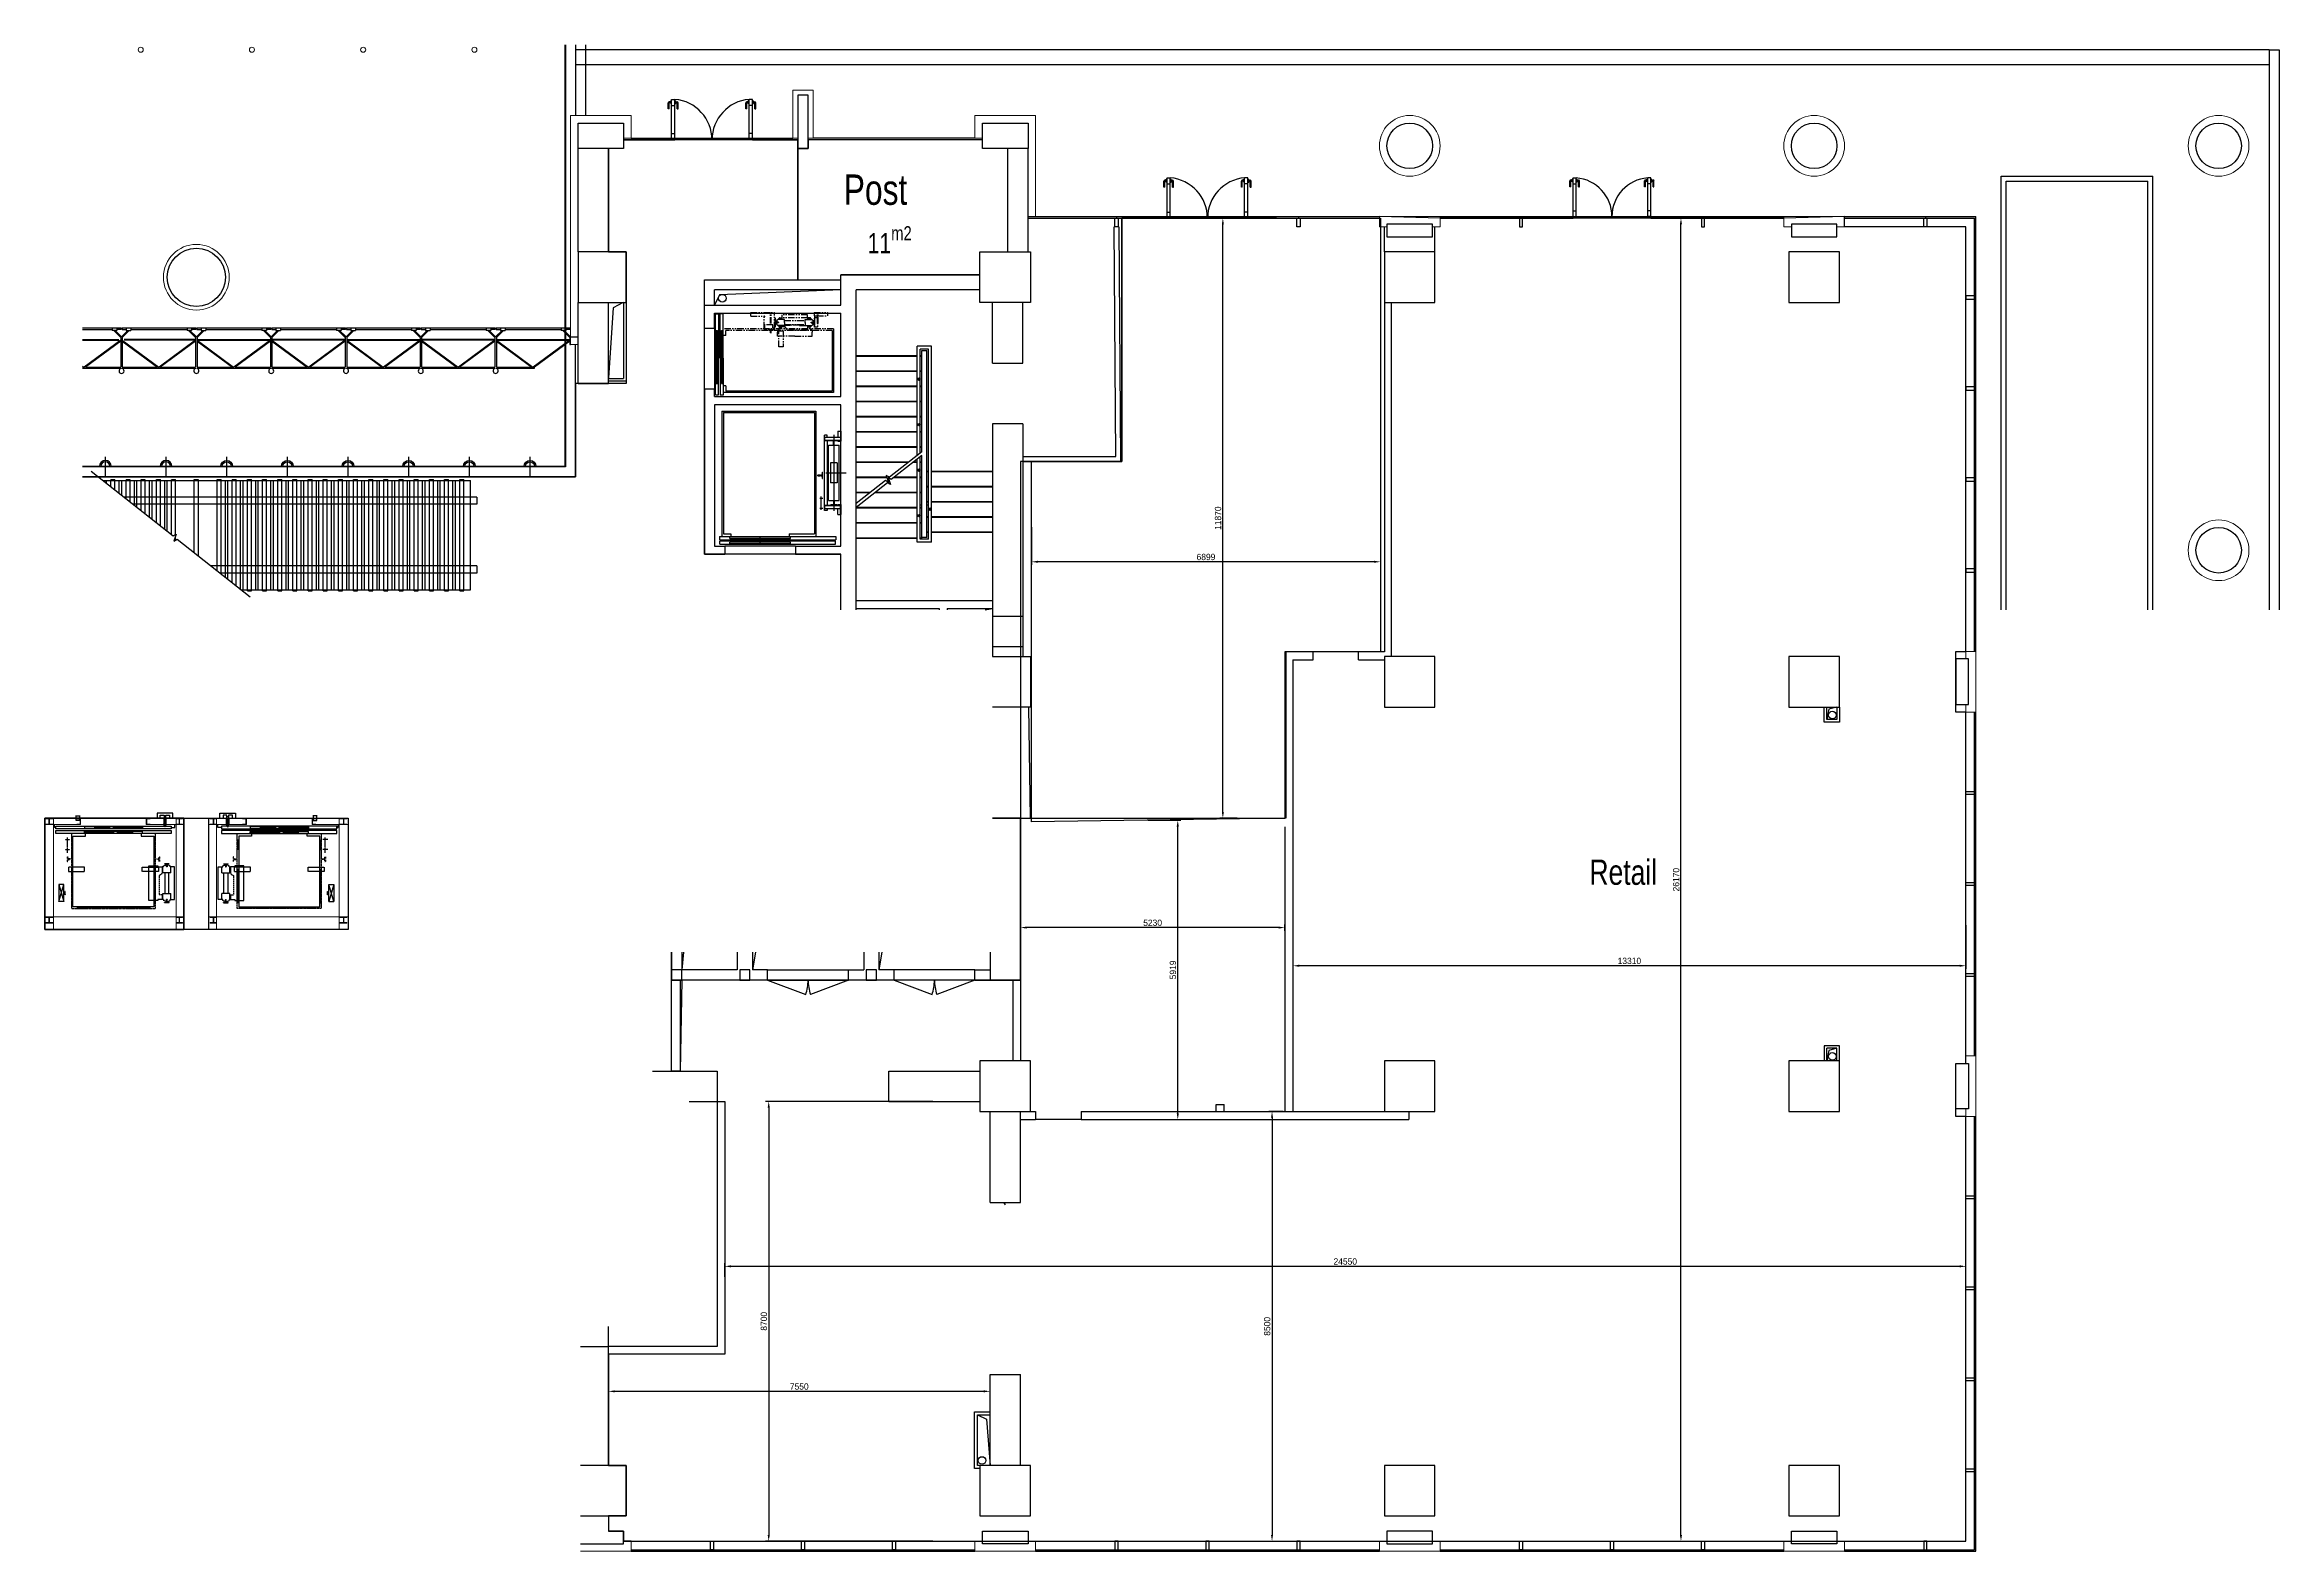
# Model space of a CAD drawing. Header units: millimetres. Extents: x 1372615 to 1416815, y 125660 to 155460.
import ezdxf

# ---------------------------------------------------------------- set-up
doc = ezdxf.new("R2010")
doc.units = ezdxf.units.MM
for name, pattern in [('CENTER2', [1.125, 0.75, -0.125, 0.125, -0.125]), ('DIVIDE', [1.25, 0.5, -0.25, 0, -0.25, 0, -0.25]), ('HIDDEN', [0.375, 0.25, -0.125]), ('HIDDEN2', [4.7625, 3.175, -1.5875]), ('PHANTOM', [2.5, 1.25, -0.25, 0.25, -0.25, 0.25, -0.25]), ('PHANTOMX2', [127, 63.5, -12.7, 12.7, -12.7, 12.7, -12.7])]:
    doc.linetypes.add(name, pattern=pattern)
for name, color, linetype in [('Baca', 7, 'Continuous'), ('Divar-esas', 7, 'Continuous'), ('Divar-komek', 7, 'Continuous'), ('Elektrik', 150, 'Continuous'), ('Kafel', 7, 'Continuous'), ('Lift', 7, 'Continuous'), ('livnestok', 7, 'Continuous'), ('Meheccer', 7, 'Continuous'), ('metal', 7, 'Continuous'), ('OFFICE_BOUNDARY', 3, 'Continuous'), ('Pencere', 7, 'Continuous'), ('Pillekan', 7, 'Continuous'), ('plita 2', 7, 'Continuous'), ('Qapi', 7, 'Continuous'), ('Santexnika', 7, 'Continuous'), ('Strixleme', 254, 'Continuous'), ('sutun1', 7, 'Continuous'), ('Tavan', 7, 'Continuous')]:
    doc.layers.add(name, color=color, linetype=linetype)
doc.layers.add('Metalkonstruksiya', color=206, linetype='Continuous', lineweight=9)
doc.layers.add('obl. keramogranit', color=138, linetype='Continuous', lineweight=18, true_color=0x005252)
doc.layers.add('sahe2', color=30, linetype='Continuous', lineweight=30, true_color=0xf57a00)
doc.layers.add('Viewport', color=82, linetype='Continuous', lineweight=9, plot=False)
doc.styles.add('Yazilar', font='txt', dxfattribs={"width": 0.75})

msp = doc.modelspace()

# ---------------------------------------------------------------- texts
at = {"color": 0, "transparency": 16777216, "char_height": 125, "attachment_point": 5, "rotation": 90}
for s, insert in [('11870', (1395824, 146095)), ('26170', (1404885, 138945)), ('5919', (1394932, 137160)), ('8700', (1386841, 130210)), ('8500', (1396796, 130110))]:
    msp.add_mtext(s, dxfattribs=dict(at, insert=insert))
at = {"color": 0, "transparency": 16777216, "char_height": 125, "attachment_point": 5}
for s, insert in [('6899', (1395585, 145327)), ('5230', (1394530, 138092)), ('13310', (1403960, 137337)), ('24550', (1398340, 131392)), ('7550', (1387540, 128920))]:
    msp.add_mtext(s, dxfattribs=dict(at, insert=insert))
at = {"layer": 'Divar-esas', "attachment_point": 1, "style": 'Yazilar'}
for s, width, heights, insert, char_height in [('{\\f@Arial Unicode MS|b0|i0|c0|p34;Post}', 8453.4, [-610], (1388420, 152893), 600), ('\\A1;{\\f@Arial Unicode MS|b0|i0|c0|p34;\\C256;\\c0;11\\f@Arial Unicode MS|b0|i0|c204|p34;\\H0.7x;\\Sm2^ ;}', 4342.72, [-402], (1388892, 151871), 400), ('\\pxi0.04363;{\\fArial|b0|i0|c0|p34;Retail}', 1697.62, [-508], (1403148, 139343), 500)]:
    msp.add_mtext_dynamic_manual_height_columns(s, width=width, gutter_width=250, heights=heights, dxfattribs=dict(at, insert=insert, char_height=char_height))

# ---------------------------------------------------------------- linework, layer by layer
at = {"color": 0, "lineweight": -2, "transparency": 16777216}
for p, q in [((1396403, 152030), (1395856, 152030)), ((1395919, 140285), (1395919, 151905)), ((1404457, 152030), (1405043, 152030)), ((1404980, 125985), (1404980, 151905)), ((1392136, 145914), (1392136, 145170)), ((1399035, 145914), (1399035, 145170)), ((1398910, 145232), (1392261, 145232)), ((1394436, 140120), (1395089, 140120)), ((1396205, 140160), (1395856, 140160)), ((1395027, 134325), (1395027, 139995)), ((1391915, 138085), (1391915, 137935)), ((1397020, 137997), (1392040, 137997)), ((1397145, 137930), (1397145, 138060)), ((1397305, 138043), (1397305, 137179)), ((1410615, 138043), (1410615, 137179)), ((1410490, 137242), (1397430, 137242)), ((1390184, 134560), (1386873, 134560)), ((1386936, 134435), (1386936, 125985)), ((1394523, 134200), (1395089, 134200)), ((1397114, 134360), (1396829, 134360)), ((1396891, 134235), (1396891, 125985)), ((1386065, 131091), (1386065, 131360)), ((1386190, 131297), (1410490, 131297)), ((1410615, 131091), (1410615, 131360)), ((1383765, 127983), (1383765, 128887)), ((1391190, 128824), (1383890, 128824)), ((1391315, 127983), (1391315, 128887)), ((1390184, 125860), (1386873, 125860)), ((1396827, 125860), (1396954, 125860)), ((1404457, 125860), (1405043, 125860))]:
    msp.add_line(p, q, dxfattribs=at)
at = {"color": 1, "lineweight": -3}
for p, q in [((1385915, 134560), (1385915, 129710)), ((1386065, 134560), (1386065, 129560)), ((1385915, 129710), (1383765, 129710)), ((1386065, 129560), (1383765, 129560))]:
    msp.add_line(p, q, dxfattribs=at)
at = {"color": 18, "lineweight": -3, "true_color": 0x000000}
msp.add_lwpolyline([(1387515, 153410), (1387515, 150810), (1388365, 150810), (1388365, 150910), (1391115, 150910), (1391115, 151360), (1391665, 151360), (1391665, 153410), (1391165, 153410), (1391165, 153580), (1387715, 153580), (1387715, 153410), (1387515, 153410)], dxfattribs=at)
at = {"color": 134, "lineweight": -3}
msp.add_lwpolyline([(1372615, 140160), (1378615, 140160), (1378615, 137960), (1372615, 137960)], close=True, dxfattribs=at)
at = {"color": 0, "transparency": 16777216}
for points in [[(1395898, 151905), (1395940, 151905), (1395919, 152030)], [(1404959, 151905), (1405001, 151905), (1404980, 152030)], [(1392261, 145253), (1392261, 145212), (1392136, 145232)], [(1398910, 145253), (1398910, 145212), (1399035, 145232)], [(1395006, 139995), (1395048, 139995), (1395027, 140120)], [(1395898, 140285), (1395940, 140285), (1395919, 140160)], [(1392040, 138018), (1392040, 137977), (1391915, 137997)], [(1397020, 138018), (1397020, 137977), (1397145, 137997)], [(1397430, 137263), (1397430, 137221), (1397305, 137242)], [(1410490, 137263), (1410490, 137221), (1410615, 137242)], [(1386915, 134435), (1386957, 134435), (1386936, 134560)], [(1395006, 134325), (1395048, 134325), (1395027, 134200)], [(1396871, 134235), (1396912, 134235), (1396891, 134360)], [(1386190, 131318), (1386190, 131276), (1386065, 131297)], [(1410490, 131318), (1410490, 131276), (1410615, 131297)], [(1383890, 128845), (1383890, 128804), (1383765, 128824)], [(1391190, 128845), (1391190, 128804), (1391315, 128824)], [(1386915, 125985), (1386957, 125985), (1386936, 125860)], [(1396871, 125985), (1396912, 125985), (1396891, 125860)], [(1404959, 125985), (1405001, 125985), (1404980, 125860)]]:
    msp.add_solid(points, dxfattribs=at)
at = {"layer": 'Baca'}
for p, q in [((1391220, 144280), (1391365, 144310)), ((1385249, 137510), (1385215, 137160)), ((1386672, 137510), (1386615, 137160)), ((1389172, 137510), (1389115, 137160))]:
    msp.add_line(p, q, dxfattribs=at)
at = {"layer": 'Baca', "linetype": 'ByBlock'}
for points in [[(1384055, 150360), (1383857, 150256), (1383765, 148870)], [(1408065, 142360), (1407903, 142316), (1407865, 142110)], [(1408065, 135610), (1407903, 135566), (1407865, 135360)]]:
    msp.add_lwpolyline(points, dxfattribs=at)
at = {"layer": 'Baca'}
for points in [[(1388365, 150610), (1385961, 150512), (1385865, 150310)], [(1391065, 128360), (1391244, 128275), (1391315, 127360)]]:
    msp.add_lwpolyline(points, dxfattribs=at)
at = {"layer": 'Divar-esas'}
for p, q in [((1391665, 151360), (1391665, 153410)), ((1392065, 151360), (1392065, 153410)), ((1399115, 151360), (1399115, 151860)), ((1400115, 151360), (1400115, 151860)), ((1385665, 150310), (1385665, 150810)), ((1385665, 150810), (1388365, 150810)), ((1388365, 150610), (1385865, 150610)), ((1385865, 150310), (1385865, 150610)), ((1399115, 150360), (1399115, 143450)), ((1399245, 150360), (1399245, 143360)), ((1388665, 144470), (1391365, 144470)), ((1388665, 144310), (1390305, 144310)), ((1390305, 144310), (1390305, 144280)), ((1390465, 144310), (1391365, 144310)), ((1390465, 144310), (1390465, 144280)), ((1391915, 140160), (1397145, 140160)), ((1385015, 137510), (1385015, 136960)), ((1385215, 137510), (1385215, 137160)), ((1386315, 137510), (1386315, 137160)), ((1386615, 137510), (1386615, 137160)), ((1388815, 137510), (1388815, 137160)), ((1389115, 137510), (1389115, 137160)), ((1386315, 137160), (1385215, 137160)), ((1386915, 137160), (1386615, 137160)), ((1386915, 136960), (1386915, 137160)), ((1388515, 136960), (1388515, 137160)), ((1388515, 137160), (1388815, 137160)), ((1389415, 137160), (1389115, 137160)), ((1389415, 136960), (1389415, 137160)), ((1391015, 136960), (1391015, 137160)), ((1391015, 137160), (1391315, 137160)), ((1386915, 136960), (1385015, 136960)), ((1389415, 136960), (1388515, 136960)), ((1391015, 136960), (1391315, 136960)), ((1391765, 136960), (1391765, 135360)), ((1391915, 136960), (1391915, 135360))]:
    msp.add_line(p, q, dxfattribs=at)
for points in [[(1397705, 143450), (1397145, 143450), (1397145, 140160)], [(1397305, 143290), (1397305, 134360)], [(1397305, 143290), (1397705, 143290)], [(1397705, 143290), (1397705, 143450)], [(1399115, 143450), (1398605, 143450)], [(1398605, 143290), (1398605, 143450)], [(1398605, 143290), (1399115, 143290)], [(1397145, 139990), (1397145, 134360)], [(1395785, 134360), (1395785, 134495)], [(1395785, 134495), (1395945, 134495)], [(1395945, 134360), (1395945, 134495)], [(1391915, 134360), (1392215, 134360)], [(1391915, 134200), (1392215, 134200)], [(1392215, 134360), (1392215, 134200)], [(1393115, 134360), (1399595, 134360)], [(1393115, 134360), (1393115, 134200)], [(1393115, 134200), (1399595, 134200)], [(1399595, 134360), (1399595, 134200)]]:
    msp.add_lwpolyline(points, dxfattribs=at)
at = {"layer": 'Divar-komek', "linetype": 'ByBlock'}
for p, q in [((1382915, 155460), (1382915, 149860)), ((1383115, 155460), (1383115, 154060)), ((1383315, 155460), (1383315, 154060)), ((1382915, 149810), (1382915, 149784)), ((1382915, 149756), (1382915, 149630)), ((1382915, 149615), (1382915, 149552)), ((1382915, 149535), (1382915, 147110)), ((1383115, 146910), (1383115, 149530)), ((1382915, 147110), (1373365, 147110)), ((1373365, 146910), (1383115, 146910))]:
    msp.add_line(p, q, dxfattribs=at)
at = {"layer": 'Divar-komek'}
for p, q in [((1416615, 155360), (1416615, 144280)), ((1416615, 155360), (1416815, 155360)), ((1416815, 155360), (1416815, 144280)), ((1411315, 144280), (1411315, 152860)), ((1411315, 152860), (1414315, 152860)), ((1411415, 144280), (1411415, 152760)), ((1411415, 152760), (1414215, 152760)), ((1414215, 144280), (1414215, 152760)), ((1414315, 144280), (1414315, 152860)), ((1391365, 144160), (1391365, 143560)), ((1391965, 144160), (1391965, 143560)), ((1386915, 137160), (1388515, 137160)), ((1391015, 137160), (1389415, 137160)), ((1386915, 136960), (1388515, 136960)), ((1391015, 136960), (1389415, 136960))]:
    msp.add_line(p, q, dxfattribs=at)
at = {"layer": 'Elektrik', "linetype": 'Continuous', "ltscale": 0.2}
for p, q in [((1373815, 146933), (1373815, 147308)), ((1375015, 146933), (1375015, 147308)), ((1376215, 146933), (1376215, 147308)), ((1377415, 146933), (1377415, 147308)), ((1378615, 146933), (1378615, 147308)), ((1379815, 146933), (1379815, 147308)), ((1381015, 146933), (1381015, 147308)), ((1382215, 146933), (1382215, 147308)), ((1373628, 147120), (1374003, 147120)), ((1374828, 147120), (1375203, 147120)), ((1376403, 147120), (1376028, 147120)), ((1377603, 147120), (1377228, 147120)), ((1378803, 147120), (1378428, 147120)), ((1380003, 147120), (1379628, 147120)), ((1381203, 147120), (1380828, 147120)), ((1382403, 147120), (1382028, 147120))]:
    msp.add_line(p, q, dxfattribs=at)
for centre, radius in [((1373815, 147120), 118), ((1373815, 147120), 87.7), ((1375015, 147120), 118), ((1375015, 147120), 87.7)]:
    msp.add_arc(centre, radius, 0, 180, dxfattribs=at)
at = {"layer": 'Elektrik', "linetype": 'Continuous', "ltscale": 0.2, "extrusion": (0, 0, -1)}
for centre, radius in [((-1376215, 147120), 118), ((-1376215, 147120), 87.7), ((-1377415, 147120), 118), ((-1377415, 147120), 87.7), ((-1378615, 147120), 118), ((-1378615, 147120), 87.7), ((-1379815, 147120), 118), ((-1379815, 147120), 87.7), ((-1381015, 147120), 118), ((-1381015, 147120), 87.7), ((-1382215, 147120), 118), ((-1382215, 147120), 87.7)]:
    msp.add_arc(centre, radius, 0, -180, dxfattribs=at)
at = {"layer": 'Kafel', "linetype": 'ByBlock'}
for p, q in [((1382905, 155460), (1382905, 147120)), ((1382905, 147120), (1373365, 147120)), ((1393115, 134200), (1392215, 134200))]:
    msp.add_line(p, q, dxfattribs=at)
at = {"layer": 'Kafel'}
for p, q in [((1385015, 153610), (1386615, 153610)), ((1394815, 152060), (1396415, 152060)), ((1402846, 152060), (1404384, 152060))]:
    msp.add_line(p, q, dxfattribs=at)
at = {"layer": 'Lift'}
for p, q in [((1385885, 150135), (1385945, 150135)), ((1385885, 148535), (1385885, 150135)), ((1385945, 150135), (1385945, 149260)), ((1386035, 150140), (1385975, 150140)), ((1385975, 149260), (1385975, 150140)), ((1386035, 149260), (1386035, 150140)), ((1386581, 150090), (1386581, 150160)), ((1388220, 149841), (1388220, 148579)), ((1385894, 149260), (1385894, 149810)), ((1385894, 149810), (1385926, 149810)), ((1385926, 149260), (1385926, 149810)), ((1385999, 149810), (1386031, 149810)), ((1385999, 149260), (1385999, 149810)), ((1386031, 149260), (1386031, 149810)), ((1386090, 149710), (1386035, 149710)), ((1386090, 149710), (1386090, 149810)), ((1388190, 149810), (1388190, 148610)), ((1385894, 149260), (1385894, 148760)), ((1385894, 149260), (1385926, 149260)), ((1385926, 149260), (1385926, 148760)), ((1385945, 148535), (1385945, 149260)), ((1385975, 149260), (1385975, 148530)), ((1385999, 149260), (1386031, 149260)), ((1385999, 149260), (1385999, 148760)), ((1386031, 149260), (1386031, 148760)), ((1386035, 149260), (1386035, 148530)), ((1385885, 148535), (1385945, 148535)), ((1385894, 148760), (1385926, 148760)), ((1386035, 148530), (1385975, 148530)), ((1385999, 148760), (1386031, 148760)), ((1386090, 148710), (1386035, 148710)), ((1388220, 148579), (1386035, 148579)), ((1386090, 148710), (1386090, 148610)), ((1388190, 148610), (1386090, 148610)), ((1386009, 148215), (1386009, 145730)), ((1386009, 148215), (1387871, 148215)), ((1386040, 148185), (1386040, 145785)), ((1386040, 148185), (1387840, 148185)), ((1387840, 148185), (1387840, 145785)), ((1387871, 148215), (1387871, 145730)), ((1388089, 147737), (1388039, 147737)), ((1388039, 146247), (1388039, 147737)), ((1388042, 146247), (1388042, 147737)), ((1388049, 147696), (1388355, 147696)), ((1388049, 147631), (1388049, 147696)), ((1388049, 147637), (1388355, 147637)), ((1388049, 147631), (1388355, 147631)), ((1388089, 147696), (1388089, 147737)), ((1388089, 147631), (1388089, 146353)), ((1388161, 147631), (1388288, 147631)), ((1388161, 147627), (1388161, 147631)), ((1388224, 147742), (1388224, 146242)), ((1388288, 147627), (1388288, 147631)), ((1388300, 147816), (1388300, 147696)), ((1388300, 147816), (1388365, 147816)), ((1388300, 147631), (1388300, 147616)), ((1388355, 147696), (1388355, 147631)), ((1388359, 147816), (1388359, 147616)), ((1388365, 147816), (1388365, 147616)), ((1388119, 147542), (1388329, 147542)), ((1388119, 146442), (1388119, 147542)), ((1388158, 147192), (1388158, 146792)), ((1388291, 147192), (1388158, 147192)), ((1388213, 147621), (1388164, 147623)), ((1388216, 147543), (1388216, 147587)), ((1388217, 147542), (1388216, 147543)), ((1388231, 147542), (1388217, 147542)), ((1388231, 147542), (1388217, 147542)), ((1388219, 147591), (1388219, 147614)), ((1388229, 147591), (1388229, 147614)), ((1388231, 147542), (1388232, 147543)), ((1388232, 147543), (1388232, 147587)), ((1388284, 147623), (1388236, 147621)), ((1388291, 147192), (1388291, 146792)), ((1388300, 147616), (1388365, 147616)), ((1388329, 146442), (1388329, 147542)), ((1387910, 146949), (1387911, 146950)), ((1387910, 146949), (1387910, 146935)), ((1387910, 146949), (1387910, 146935)), ((1387910, 146935), (1387910, 146949)), ((1387910, 146935), (1387911, 146934)), ((1387911, 146950), (1387955, 146950)), ((1387911, 146934), (1387955, 146934)), ((1387959, 146947), (1387981, 146947)), ((1387959, 146937), (1387981, 146937)), ((1387991, 147002), (1387988, 146954)), ((1387988, 146931), (1387991, 146883)), ((1387995, 147006), (1387999, 147006)), ((1387995, 146879), (1387999, 146879)), ((1387999, 146879), (1387999, 147006)), ((1388069, 146992), (1388465, 146992)), ((1388291, 146792), (1388158, 146792)), ((1387945, 146492), (1388005, 146492)), ((1387975, 146262), (1387975, 146523)), ((1388049, 146288), (1388049, 146353)), ((1388049, 146353), (1388355, 146353)), ((1388049, 146347), (1388355, 146347)), ((1388119, 146442), (1388329, 146442)), ((1388161, 146358), (1388161, 146353)), ((1388161, 146353), (1388288, 146353)), ((1388213, 146364), (1388164, 146362)), ((1388217, 146442), (1388216, 146442)), ((1388216, 146442), (1388216, 146398)), ((1388231, 146442), (1388217, 146442)), ((1388231, 146442), (1388217, 146442)), ((1388219, 146393), (1388219, 146371)), ((1388229, 146393), (1388229, 146371)), ((1388231, 146442), (1388232, 146442)), ((1388232, 146442), (1388232, 146398)), ((1388284, 146362), (1388236, 146364)), ((1388288, 146358), (1388288, 146353)), ((1388300, 146368), (1388365, 146368)), ((1388300, 146353), (1388300, 146368)), ((1388355, 146288), (1388355, 146353)), ((1388359, 146168), (1388359, 146368)), ((1388365, 146368), (1388365, 146168)), ((1387945, 146292), (1388005, 146292)), ((1388089, 146247), (1388039, 146247)), ((1388049, 146288), (1388355, 146288)), ((1388089, 146288), (1388089, 146247)), ((1388300, 146168), (1388300, 146288)), ((1388300, 146168), (1388365, 146168)), ((1385965, 145730), (1385965, 145670)), ((1385965, 145730), (1388265, 145730)), ((1385965, 145670), (1388265, 145670)), ((1385970, 145580), (1385970, 145640)), ((1388260, 145640), (1385970, 145640)), ((1385970, 145580), (1388260, 145580)), ((1386040, 145785), (1386190, 145785)), ((1386165, 145694), (1386165, 145726)), ((1386165, 145726), (1387365, 145726)), ((1386165, 145694), (1387365, 145694)), ((1387365, 145621), (1386165, 145621)), ((1386165, 145589), (1386165, 145621)), ((1387365, 145589), (1386165, 145589)), ((1386190, 145785), (1386190, 145730)), ((1386765, 145694), (1386765, 145726)), ((1386765, 145589), (1386765, 145621)), ((1387340, 145785), (1387840, 145785)), ((1387340, 145785), (1387340, 145730)), ((1387365, 145694), (1387365, 145726)), ((1387365, 145589), (1387365, 145621)), ((1388260, 145580), (1388260, 145640)), ((1388265, 145730), (1388265, 145670)), ((1373226, 140208), (1373314, 140208)), ((1374977, 140189), (1375012, 140189)), ((1374995, 140160), (1374995, 140035)), ((1376253, 140189), (1376218, 140189)), ((1376236, 140160), (1376236, 140035)), ((1378004, 140208), (1377916, 140208)), ((1372808, 139978), (1372808, 140035)), ((1372835, 139978), (1372808, 139978)), ((1373175, 139725), (1373144, 139725)), ((1373155, 139725), (1373155, 139541)), ((1373160, 139725), (1373160, 139541)), ((1373165, 139725), (1373165, 139541)), ((1373599, 139996), (1373599, 139964)), ((1373599, 139983), (1373899, 139983)), ((1373599, 139980), (1373899, 139980)), ((1373599, 139978), (1373899, 139978)), ((1373599, 139896), (1373599, 139864)), ((1373599, 139883), (1373899, 139883)), ((1373599, 139880), (1373899, 139880)), ((1373599, 139878), (1373899, 139878)), ((1373899, 139996), (1373899, 139964)), ((1373899, 139896), (1373899, 139864)), ((1374051, 139996), (1374051, 139964)), ((1374351, 139983), (1374051, 139983)), ((1374051, 139980), (1374351, 139980)), ((1374351, 139978), (1374051, 139978)), ((1374051, 139896), (1374051, 139864)), ((1374351, 139883), (1374051, 139883)), ((1374051, 139880), (1374351, 139880)), ((1374351, 139878), (1374051, 139878)), ((1374351, 139996), (1374351, 139964)), ((1374351, 139896), (1374351, 139864)), ((1374775, 139725), (1374806, 139725)), ((1374786, 139725), (1374786, 139541)), ((1374791, 139725), (1374791, 139541)), ((1374796, 139725), (1374796, 139541)), ((1374976, 140012), (1374976, 140035)), ((1375014, 140012), (1375014, 140035)), ((1376216, 140012), (1376216, 140035)), ((1376254, 140012), (1376254, 140035)), ((1376455, 139725), (1376424, 139725)), ((1376435, 139725), (1376435, 139541)), ((1376440, 139725), (1376440, 139541)), ((1376445, 139725), (1376445, 139541)), ((1376879, 139996), (1376879, 139964)), ((1376879, 139983), (1377179, 139983)), ((1377179, 139980), (1376879, 139980)), ((1376879, 139978), (1377179, 139978)), ((1376879, 139896), (1376879, 139864)), ((1376879, 139883), (1377179, 139883)), ((1377179, 139880), (1376879, 139880)), ((1376879, 139878), (1377179, 139878)), ((1377179, 139996), (1377179, 139964)), ((1377179, 139896), (1377179, 139864)), ((1377331, 139996), (1377331, 139964)), ((1377631, 139983), (1377331, 139983)), ((1377631, 139980), (1377331, 139980)), ((1377631, 139978), (1377331, 139978)), ((1377331, 139896), (1377331, 139864)), ((1377631, 139883), (1377331, 139883)), ((1377631, 139880), (1377331, 139880)), ((1377631, 139878), (1377331, 139878)), ((1377631, 139996), (1377631, 139964)), ((1377631, 139896), (1377631, 139864)), ((1378055, 139725), (1378086, 139725)), ((1378066, 139725), (1378066, 139541)), ((1378071, 139725), (1378071, 139541)), ((1378076, 139725), (1378076, 139541)), ((1378395, 139978), (1378423, 139978)), ((1378423, 139978), (1378423, 140035)), ((1373175, 139541), (1373144, 139541)), ((1374775, 139541), (1374806, 139541)), ((1376455, 139541), (1376424, 139541)), ((1378055, 139541), (1378086, 139541)), ((1373175, 139145), (1373144, 139145)), ((1373155, 139145), (1373155, 138485)), ((1373160, 139145), (1373160, 138485)), ((1373165, 139145), (1373165, 138485)), ((1374775, 139145), (1374806, 139145)), ((1374786, 139145), (1374786, 138485)), ((1374791, 139145), (1374791, 138485)), ((1374796, 139145), (1374796, 138485)), ((1376455, 139145), (1376424, 139145)), ((1376435, 139145), (1376435, 138485)), ((1376440, 139145), (1376440, 138485)), ((1376445, 139145), (1376445, 138485)), ((1378055, 139145), (1378086, 139145)), ((1378066, 139145), (1378066, 138485)), ((1378071, 139145), (1378071, 138485)), ((1378076, 139145), (1378076, 138485)), ((1373175, 138485), (1373144, 138485)), ((1373255, 138405), (1373255, 138375)), ((1373255, 138395), (1374695, 138395)), ((1373255, 138390), (1374695, 138390)), ((1373255, 138385), (1374695, 138385)), ((1374695, 138405), (1374695, 138375)), ((1374775, 138485), (1374806, 138485)), ((1376455, 138485), (1376424, 138485)), ((1376535, 138405), (1376535, 138375)), ((1377975, 138395), (1376535, 138395)), ((1377975, 138390), (1376535, 138390)), ((1377975, 138385), (1376535, 138385)), ((1377975, 138405), (1377975, 138375)), ((1378055, 138485), (1378086, 138485))]:
    msp.add_line(p, q, dxfattribs=at)
at = {"layer": 'Lift', "linetype": 'PHANTOMX2', "ltscale": 2}
for p, q in [((1388220, 149841), (1386035, 149841)), ((1386581, 150160), (1387051, 150160)), ((1386581, 150090), (1386856, 150090)), ((1386846, 150080), (1386856, 150080)), ((1386846, 149852), (1386846, 150080)), ((1386846, 149852), (1386858, 149852)), ((1387018, 149917), (1386858, 149917)), ((1386858, 149822), (1386858, 149917)), ((1386973, 149947), (1386973, 150160)), ((1386983, 149947), (1386983, 150160)), ((1387018, 149859), (1387018, 149917)), ((1387053, 149852), (1387025, 149852)), ((1387026, 149852), (1387051, 149852)), ((1387051, 149852), (1387051, 150160)), ((1387051, 150059), (1387066, 150059)), ((1387051, 149874), (1387066, 149874)), ((1387053, 149822), (1387053, 149852)), ((1387062, 150059), (1387062, 149874)), ((1387066, 149874), (1387066, 150059)), ((1387066, 149966), (1387066, 150011)), ((1387066, 150011), (1387067, 150011)), ((1387066, 149966), (1387066, 149922)), ((1387066, 149922), (1387067, 149922)), ((1387075, 150003), (1387077, 149975)), ((1387075, 149929), (1387077, 149958)), ((1387091, 149970), (1387082, 149970)), ((1387091, 149962), (1387082, 149962)), ((1387095, 149974), (1387091, 149970)), ((1387095, 149958), (1387091, 149962)), ((1387098, 149991), (1387093, 149991)), ((1387093, 149985), (1387093, 149991)), ((1387096, 149985), (1387093, 149985)), ((1387099, 149948), (1387094, 149948)), ((1387094, 149942), (1387094, 149948)), ((1387098, 149942), (1387094, 149942)), ((1387127, 149974), (1387095, 149974)), ((1387127, 149958), (1387095, 149958)), ((1387096, 149985), (1387096, 149975)), ((1387129, 149975), (1387096, 149975)), ((1387098, 150006), (1387128, 150036)), ((1387098, 150006), (1387098, 149991)), ((1387098, 149942), (1387098, 149926)), ((1387098, 149926), (1387128, 149896)), ((1387129, 149958), (1387099, 149958)), ((1387099, 149951), (1387099, 149958)), ((1387099, 149948), (1387099, 149951)), ((1387248, 150024), (1387105, 150024)), ((1387105, 150013), (1387105, 150024)), ((1387105, 149919), (1387105, 149909)), ((1387248, 149909), (1387105, 149909)), ((1387127, 149974), (1387128, 149973)), ((1387127, 149958), (1387128, 149959)), ((1387208, 150036), (1387128, 150036)), ((1387128, 149966), (1387128, 149973)), ((1387128, 149966), (1387128, 149959)), ((1387208, 149896), (1387128, 149896)), ((1387129, 149958), (1387129, 149975)), ((1387138, 150036), (1387138, 150041)), ((1387138, 149891), (1387138, 149896)), ((1387148, 149832), (1387148, 149890)), ((1387153, 150056), (1387198, 150056)), ((1387153, 149895), (1387157, 149895)), ((1387153, 149876), (1387198, 149876)), ((1387157, 149898), (1387157, 149895)), ((1387157, 149898), (1387241, 149898)), ((1387198, 150056), (1387198, 150050)), ((1387203, 150050), (1387198, 150050)), ((1387261, 149882), (1387198, 149882)), ((1387198, 149882), (1387198, 149876)), ((1387703, 150116), (1387203, 150116)), ((1387203, 150050), (1387203, 150116)), ((1387703, 150056), (1387203, 150056)), ((1387203, 150050), (1387203, 150056)), ((1387208, 150036), (1387208, 150024)), ((1387208, 149909), (1387208, 149896)), ((1387241, 149898), (1387241, 149903)), ((1387241, 149903), (1387242, 149903)), ((1387358, 149903), (1387242, 149903)), ((1387248, 149966), (1387248, 150024)), ((1387248, 150004), (1387658, 150004)), ((1387248, 149966), (1387248, 149909)), ((1387248, 149929), (1387658, 149929)), ((1387308, 149816), (1387261, 149882)), ((1387548, 149911), (1387358, 149911)), ((1387358, 149903), (1387358, 149911)), ((1387548, 149903), (1387548, 149911)), ((1387548, 149903), (1387665, 149903)), ((1387658, 149966), (1387658, 150024)), ((1387658, 150024), (1387801, 150024)), ((1387658, 149966), (1387658, 149909)), ((1387658, 149909), (1387801, 149909)), ((1387665, 149898), (1387665, 149903)), ((1387665, 149903), (1387665, 149903)), ((1387749, 149898), (1387665, 149898)), ((1387698, 150036), (1387698, 150024)), ((1387698, 150036), (1387778, 150036)), ((1387698, 149909), (1387698, 149896)), ((1387698, 149896), (1387778, 149896)), ((1387703, 150050), (1387703, 150116)), ((1387703, 150050), (1387703, 150056)), ((1387703, 150050), (1387708, 150050)), ((1387703, 149882), (1387703, 149816)), ((1387708, 149882), (1387703, 149882)), ((1387708, 150056), (1387708, 150050)), ((1387753, 150056), (1387708, 150056)), ((1387708, 149882), (1387708, 149876)), ((1387753, 149876), (1387708, 149876)), ((1387749, 149898), (1387749, 149895)), ((1387753, 149895), (1387749, 149895)), ((1387758, 149832), (1387758, 149890)), ((1387768, 150036), (1387768, 150041)), ((1387768, 149891), (1387768, 149896)), ((1387777, 149975), (1387810, 149975)), ((1387777, 149958), (1387777, 149975)), ((1387777, 149958), (1387807, 149958)), ((1387808, 150006), (1387778, 150036)), ((1387779, 149974), (1387778, 149973)), ((1387778, 149966), (1387778, 149973)), ((1387778, 149966), (1387778, 149959)), ((1387779, 149958), (1387778, 149959)), ((1387808, 149926), (1387778, 149896)), ((1387779, 149974), (1387812, 149974)), ((1387779, 149958), (1387812, 149958)), ((1387801, 150013), (1387801, 150024)), ((1387801, 149919), (1387801, 149909)), ((1387807, 149951), (1387807, 149958)), ((1387807, 149948), (1387807, 149951)), ((1387807, 149948), (1387812, 149948)), ((1387808, 150006), (1387808, 149991)), ((1387808, 149991), (1387813, 149991)), ((1387808, 149942), (1387808, 149926)), ((1387808, 149942), (1387812, 149942)), ((1387810, 149985), (1387810, 149975)), ((1387810, 149985), (1387813, 149985)), ((1387812, 149974), (1387816, 149970)), ((1387812, 149958), (1387816, 149962)), ((1387812, 149942), (1387812, 149948)), ((1387813, 149985), (1387813, 149991)), ((1387816, 149970), (1387824, 149970)), ((1387816, 149962), (1387824, 149962)), ((1387832, 150003), (1387829, 149975)), ((1387832, 149929), (1387829, 149958)), ((1387835, 150160), (1387835, 150095)), ((1387835, 150160), (1388100, 150160)), ((1387835, 150095), (1387845, 150095)), ((1387840, 150059), (1387840, 149874)), ((1387845, 150059), (1387840, 150059)), ((1387840, 149966), (1387840, 150011)), ((1387840, 150011), (1387840, 150011)), ((1387840, 149966), (1387840, 149922)), ((1387840, 149922), (1387840, 149922)), ((1387900, 149874), (1387840, 149874)), ((1387845, 150095), (1387845, 150059)), ((1387845, 150095), (1387895, 150095)), ((1387845, 149874), (1387845, 150059)), ((1387895, 150059), (1387845, 150059)), ((1387845, 150059), (1387845, 149876)), ((1387895, 150095), (1388100, 150095)), ((1387895, 150075), (1387895, 150059)), ((1387900, 150059), (1387895, 150059)), ((1387900, 150059), (1387900, 149874)), ((1387903, 149947), (1387903, 150160)), ((1387905, 150085), (1387910, 150085)), ((1387910, 150095), (1387910, 150085)), ((1387913, 149947), (1387913, 150160)), ((1388100, 150160), (1388100, 150095)), ((1388190, 149810), (1386090, 149810)), ((1387053, 149827), (1386858, 149827)), ((1387053, 149822), (1386858, 149822)), ((1386978, 149822), (1386934, 149822)), ((1386934, 149822), (1386934, 149822)), ((1386941, 149814), (1386970, 149812)), ((1386970, 149794), (1386974, 149798)), ((1386970, 149761), (1386970, 149794)), ((1386970, 149761), (1386971, 149760)), ((1386978, 149760), (1386971, 149760)), ((1386974, 149798), (1386974, 149807)), ((1386978, 149822), (1387023, 149822)), ((1386978, 149760), (1386985, 149760)), ((1386982, 149798), (1386982, 149807)), ((1386986, 149794), (1386982, 149798)), ((1386986, 149761), (1386985, 149760)), ((1386986, 149761), (1386986, 149794)), ((1387015, 149814), (1386987, 149812)), ((1387023, 149822), (1387023, 149822)), ((1387111, 149775), (1387108, 149775)), ((1387108, 149698), (1387108, 149775)), ((1387111, 149698), (1387108, 149698)), ((1387111, 149817), (1387111, 149793)), ((1387111, 149817), (1387121, 149817)), ((1387111, 149793), (1387111, 149775)), ((1387111, 149698), (1387111, 149695)), ((1387453, 149695), (1387111, 149695)), ((1387148, 149832), (1387136, 149832)), ((1387703, 149816), (1387308, 149816)), ((1387453, 149695), (1387795, 149695)), ((1387758, 149832), (1387771, 149832)), ((1387795, 149817), (1387786, 149817)), ((1387795, 149817), (1387795, 149793)), ((1387795, 149793), (1387795, 149775)), ((1387795, 149775), (1387798, 149775)), ((1387795, 149698), (1387795, 149695)), ((1387795, 149698), (1387798, 149698)), ((1387798, 149698), (1387798, 149775))]:
    msp.add_line(p, q, dxfattribs=at)
at = {"layer": 'Lift', "linetype": 'CENTER2'}
for p, q in [((1375020, 140035), (1374970, 140160)), ((1374970, 140035), (1375020, 140160)), ((1376210, 140035), (1376260, 140160)), ((1376260, 140035), (1376210, 140160)), ((1373017, 139740), (1373112, 139740)), ((1373064, 139477), (1373064, 139780)), ((1378214, 139740), (1378119, 139740)), ((1378166, 139477), (1378166, 139780)), ((1373017, 139540), (1373112, 139540)), ((1378214, 139540), (1378119, 139540))]:
    msp.add_line(p, q, dxfattribs=at)
at = {"layer": 'Lift', "linetype": 'HIDDEN', "ltscale": 10}
for p, q in [((1374976, 140035), (1374976, 140160)), ((1375014, 140035), (1375014, 140160)), ((1376216, 140035), (1376216, 140160)), ((1376254, 140035), (1376254, 140160))]:
    msp.add_line(p, q, dxfattribs=at)
at = {"layer": 'Lift', "linetype": 'Continuous'}
for p, q in [((1373175, 138405), (1373175, 139805)), ((1373175, 139805), (1373425, 139805)), ((1373425, 139805), (1373425, 139860)), ((1377805, 139805), (1377805, 139860)), ((1378055, 139805), (1377805, 139805)), ((1378055, 138405), (1378055, 139805)), ((1374775, 138405), (1373175, 138405)), ((1374775, 138533), (1374775, 138405)), ((1376455, 138533), (1376455, 138405)), ((1376455, 138405), (1378055, 138405))]:
    msp.add_line(p, q, dxfattribs=at)
at = {"layer": 'Lift', "linetype": 'PHANTOM', "ltscale": 0.5}
for p, q in [((1374806, 139217), (1374806, 139860)), ((1376424, 139217), (1376424, 139860))]:
    msp.add_line(p, q, dxfattribs=at)
at = {"layer": 'Lift', "linetype": 'ByBlock'}
for p, q in [((1375076, 139260), (1374986, 139260)), ((1374986, 139260), (1374986, 139258)), ((1374988, 139256), (1375024, 139252)), ((1375028, 139248), (1375028, 139227)), ((1375034, 139248), (1375034, 139227)), ((1375074, 139256), (1375038, 139252)), ((1375076, 139260), (1375076, 139258)), ((1376154, 139260), (1376244, 139260)), ((1376154, 139260), (1376154, 139258)), ((1376156, 139256), (1376192, 139252)), ((1376196, 139248), (1376196, 139227)), ((1376202, 139248), (1376202, 139227)), ((1376242, 139256), (1376206, 139252)), ((1376244, 139260), (1376244, 139258)), ((1374968, 139200), (1374941, 139200)), ((1374941, 139200), (1374941, 139108)), ((1374954, 139080), (1374954, 139200)), ((1375108, 139080), (1374954, 139080)), ((1374968, 139200), (1374968, 139216)), ((1374991, 139080), (1374991, 138670)), ((1375023, 139223), (1375023, 139204)), ((1375026, 139225), (1375025, 139225)), ((1375035, 139200), (1375027, 139200)), ((1375037, 139225), (1375036, 139225)), ((1375039, 139223), (1375039, 139204)), ((1375071, 138670), (1375071, 139080)), ((1375108, 139080), (1375108, 139200)), ((1376122, 139080), (1376122, 139200)), ((1376122, 139080), (1376276, 139080)), ((1376159, 138670), (1376159, 139080)), ((1376191, 139223), (1376191, 139204)), ((1376193, 139225), (1376194, 139225)), ((1376195, 139200), (1376203, 139200)), ((1376204, 139225), (1376205, 139225)), ((1376207, 139223), (1376207, 139204)), ((1376239, 139080), (1376239, 138670)), ((1376263, 139200), (1376263, 139216)), ((1376263, 139200), (1376289, 139200)), ((1376276, 139080), (1376276, 139200)), ((1376289, 139200), (1376289, 139108)), ((1374941, 138648), (1374941, 138550)), ((1374968, 138550), (1374941, 138550)), ((1374954, 138670), (1375108, 138670)), ((1374954, 138550), (1374954, 138670)), ((1374968, 138550), (1374968, 138535)), ((1374986, 138490), (1374986, 138493)), ((1375076, 138490), (1374986, 138490)), ((1374988, 138495), (1375024, 138498)), ((1375023, 138528), (1375023, 138546)), ((1375026, 138526), (1375025, 138526)), ((1375035, 138550), (1375027, 138550)), ((1375028, 138502), (1375028, 138524)), ((1375034, 138502), (1375034, 138524)), ((1375037, 138526), (1375036, 138526)), ((1375074, 138495), (1375038, 138498)), ((1375039, 138528), (1375039, 138546)), ((1375076, 138490), (1375076, 138493)), ((1375108, 138550), (1375108, 138670)), ((1376276, 138670), (1376122, 138670)), ((1376122, 138550), (1376122, 138670)), ((1376154, 138490), (1376154, 138493)), ((1376154, 138490), (1376244, 138490)), ((1376156, 138495), (1376192, 138498)), ((1376191, 138528), (1376191, 138546)), ((1376193, 138526), (1376194, 138526)), ((1376195, 138550), (1376203, 138550)), ((1376196, 138502), (1376196, 138524)), ((1376202, 138502), (1376202, 138524)), ((1376204, 138526), (1376205, 138526)), ((1376242, 138495), (1376206, 138498)), ((1376207, 138528), (1376207, 138546)), ((1376244, 138490), (1376244, 138493)), ((1376263, 138550), (1376289, 138550)), ((1376263, 138550), (1376263, 138535)), ((1376276, 138550), (1376276, 138670)), ((1376289, 138648), (1376289, 138550))]:
    msp.add_line(p, q, dxfattribs=at)
at = {"layer": 'Lift', "linetype": 'HIDDEN'}
for p, q in [((1374775, 139217), (1374775, 138533)), ((1374806, 138533), (1374806, 139217)), ((1376424, 138533), (1376424, 139217)), ((1376455, 139217), (1376455, 138533))]:
    msp.add_line(p, q, dxfattribs=at)
at = {"layer": 'Lift', "linetype": 'HIDDEN', "ltscale": 100}
for p, q in [((1374881, 139029), (1374881, 138648)), ((1376349, 139029), (1376349, 138648)), ((1374941, 138648), (1374881, 138648)), ((1376289, 138648), (1376349, 138648))]:
    msp.add_line(p, q, dxfattribs=at)
at = {"layer": 'Lift', "linetype": 'PHANTOMX2', "ltscale": 2}
msp.add_lwpolyline([(1387137, 149481), (1387137, 149801), (1387220, 149801), (1387220, 149481)], close=True, dxfattribs=at)
at = {"layer": 'Lift', "extrusion": (0, 0, -1), "const_width": 13.1}
msp.add_lwpolyline([(-1373226, 140208), (-1373314, 140208)], dxfattribs=at)
at = {"layer": 'Lift', "extrusion": (0, 0, -1)}
for points in [[(-1373305, 140201), (-1373305, 140115), (-1373305, 140115), (-1373235, 140115), (-1373235, 140208)], [(-1374902, 140160), (-1374902, 140221), (-1374977, 140221), (-1374977, 140160)], [(-1375012, 140160), (-1375012, 140221), (-1375087, 140221), (-1375087, 140160)], [(-1375115, 139978), (-1375188, 139978), (-1375188, 140035)]]:
    msp.add_lwpolyline(points, dxfattribs=at)
at = {"layer": 'Lift', "ltscale": 2, "extrusion": (0, 0, -1)}
msp.add_lwpolyline([(-1375148, 140160), (-1375148, 140260), (-1374841, 140260), (-1374841, 140160)], dxfattribs=at)
at = {"layer": 'Lift', "linetype": 'Continuous', "extrusion": (0, 0, -1)}
for points in [[(-1375020, 140160), (-1375020, 140160), (-1374970, 140160), (-1374970, 140035), (-1375020, 140035), (-1375020, 140160)], [(-1375115, 140005), (-1375115, 139950), (-1372835, 139950), (-1372835, 140005), (-1375115, 140005)], [(-1375115, 139920), (-1375115, 139860), (-1372835, 139860), (-1372835, 139920), (-1375115, 139920)], [(-1374525, 139860), (-1374525, 139805), (-1374775, 139805), (-1374775, 139217)], [(-1372993, 138510), (-1372993, 138850), (-1372897, 138850), (-1372993, 138510), (-1372897, 138510), (-1372993, 138850), (-1372897, 138850), (-1372897, 138510)]]:
    msp.add_lwpolyline(points, dxfattribs=at)
at = {"layer": 'Lift', "ltscale": 2}
msp.add_lwpolyline([(1376082, 140160), (1376082, 140260), (1376389, 140260), (1376389, 140160)], dxfattribs=at)
at = {"layer": 'Lift'}
for points in [[(1376218, 140160), (1376218, 140221), (1376143, 140221), (1376143, 140160)], [(1376328, 140160), (1376328, 140221), (1376253, 140221), (1376253, 140160)], [(1377925, 140201), (1377925, 140115), (1377925, 140115), (1377995, 140115), (1377995, 140208)], [(1376115, 139978), (1376042, 139978), (1376042, 140035)]]:
    msp.add_lwpolyline(points, dxfattribs=at)
at = {"layer": 'Lift', "linetype": 'Continuous'}
for points in [[(1376210, 140160), (1376210, 140160), (1376260, 140160), (1376260, 140035), (1376210, 140035), (1376210, 140160)], [(1376115, 140005), (1376115, 139950), (1378395, 139950), (1378395, 140005), (1376115, 140005)], [(1376115, 139920), (1376115, 139860), (1378395, 139860), (1378395, 139920), (1376115, 139920)], [(1376705, 139860), (1376705, 139805), (1376455, 139805), (1376455, 139217)], [(1378237, 138510), (1378237, 138850), (1378334, 138850), (1378237, 138510), (1378334, 138510), (1378237, 138850), (1378334, 138850), (1378334, 138510)]]:
    msp.add_lwpolyline(points, dxfattribs=at)
at = {"layer": 'Lift', "const_width": 13.1}
msp.add_lwpolyline([(1378004, 140208), (1377916, 140208)], dxfattribs=at)
at = {"layer": 'Lift', "linetype": 'PHANTOM', "ltscale": 0.5, "extrusion": (0, 0, -1)}
msp.add_lwpolyline([(-1373144, 139860), (-1373144, 138375), (-1374806, 138375), (-1374806, 138533)], dxfattribs=at)
at = {"layer": 'Lift', "linetype": 'Continuous', "extrusion": (0, 0, -1)}
for points in [[(-1373400, 139964), (-1373973, 139964), (-1373973, 139996), (-1373400, 139996)], [(-1373400, 139896), (-1373973, 139896), (-1373973, 139864), (-1373400, 139864)], [(-1374550, 139964), (-1373978, 139964), (-1373978, 139996), (-1374550, 139996)], [(-1374550, 139896), (-1373978, 139896), (-1373978, 139864), (-1374550, 139864)]]:
    msp.add_lwpolyline(points, close=True, dxfattribs=at)
at = {"layer": 'Lift', "linetype": 'PHANTOM', "ltscale": 0.5}
msp.add_lwpolyline([(1378086, 139860), (1378086, 138375), (1376424, 138375), (1376424, 138533)], dxfattribs=at)
at = {"layer": 'Lift', "linetype": 'Continuous'}
for points in [[(1376680, 139964), (1377253, 139964), (1377253, 139996), (1376680, 139996)], [(1376680, 139896), (1377253, 139896), (1377253, 139864), (1376680, 139864)], [(1377830, 139964), (1377258, 139964), (1377258, 139996), (1377830, 139996)], [(1377830, 139896), (1377258, 139896), (1377258, 139864), (1377830, 139864)]]:
    msp.add_lwpolyline(points, close=True, dxfattribs=at)
at = {"layer": 'Lift', "linetype": 'DIVIDE', "extrusion": (0, 0, -1)}
for points in [[(-1373125, 139357), (-1373124, 139358), (-1373092, 139358, 0.355675), (-1373088, 139355), (-1373078, 139355, 0.393341), (-1373074, 139359), (-1373071, 139392, -0.393341), (-1373068, 139395), (-1373063, 139395), (-1373063, 139306), (-1373068, 139306, -0.393341), (-1373071, 139309), (-1373074, 139342, 0.393341), (-1373078, 139346), (-1373088, 139346, 0.355675), (-1373092, 139342), (-1373124, 139342), (-1373125, 139343)], [(-1374825, 139357), (-1374826, 139358), (-1374859, 139358, -0.355675), (-1374863, 139355), (-1374873, 139355, -0.393341), (-1374877, 139359), (-1374879, 139392, 0.393341), (-1374882, 139395), (-1374887, 139395), (-1374887, 139306), (-1374882, 139306, 0.393341), (-1374879, 139309), (-1374877, 139342, -0.393341), (-1374873, 139346), (-1374863, 139346, -0.355675), (-1374859, 139342), (-1374826, 139342), (-1374825, 139343)]]:
    msp.add_lwpolyline(points, format="xyb", close=True, dxfattribs=at)
at = {"layer": 'Lift', "linetype": 'ByBlock', "extrusion": (0, 0, -1)}
msp.add_lwpolyline([(-1375034, 138513, -0.106881), (-1375095, 138535), (-1375095, 138550), (-1375181, 138550), (-1375181, 139200), (-1375095, 139200), (-1375095, 139216, -0.106881), (-1375034, 139238)], format="xyb", dxfattribs=at)
at = {"layer": 'Lift', "linetype": 'ByBlock'}
msp.add_lwpolyline([(1376196, 138513, -0.106881), (1376136, 138535), (1376136, 138550), (1376049, 138550), (1376049, 139200), (1376136, 139200), (1376136, 139216, -0.106881), (1376196, 139238)], format="xyb", dxfattribs=at)
at = {"layer": 'Lift', "linetype": 'DIVIDE'}
for points in [[(1376405, 139357), (1376404, 139358), (1376372, 139358, -0.355675), (1376368, 139355), (1376358, 139355, -0.393341), (1376354, 139359), (1376351, 139392, 0.393341), (1376348, 139395), (1376343, 139395), (1376343, 139306), (1376348, 139306, 0.393341), (1376351, 139309), (1376354, 139342, -0.393341), (1376358, 139346), (1376368, 139346, -0.355675), (1376372, 139342), (1376404, 139342), (1376405, 139343)], [(1378105, 139357), (1378106, 139358), (1378139, 139358, 0.355675), (1378143, 139355), (1378153, 139355, 0.393341), (1378157, 139359), (1378159, 139392, -0.393341), (1378162, 139395), (1378167, 139395), (1378167, 139306), (1378162, 139306, -0.393341), (1378159, 139309), (1378157, 139342, 0.393341), (1378153, 139346), (1378143, 139346, 0.355675), (1378139, 139342), (1378106, 139342), (1378105, 139343)]]:
    msp.add_lwpolyline(points, format="xyb", close=True, dxfattribs=at)
at = {"layer": 'Lift', "linetype": 'HIDDEN', "extrusion": (0, 0, -1)}
for points in [[(-1373084, 139109), (-1373404, 139109), (-1373404, 139192), (-1373084, 139192)], [(-1374546, 139192), (-1374866, 139192), (-1374866, 139109), (-1374546, 139109)]]:
    msp.add_lwpolyline(points, close=True, dxfattribs=at)
at = {"layer": 'Lift', "linetype": 'ByBlock', "extrusion": (0, 0, -1)}
msp.add_lwpolyline([(-1374941, 138550), (-1374855, 138550), (-1374855, 138530), (-1374675, 138530), (-1374675, 139220), (-1374855, 139220), (-1374855, 139200), (-1374941, 139200)], dxfattribs=at)
at = {"layer": 'Lift', "linetype": 'ByBlock'}
msp.add_lwpolyline([(1376289, 138550), (1376375, 138550), (1376375, 138530), (1376555, 138530), (1376555, 139220), (1376375, 139220), (1376375, 139200), (1376289, 139200)], dxfattribs=at)
at = {"layer": 'Lift', "linetype": 'HIDDEN'}
for points in [[(1376684, 139192), (1376364, 139192), (1376364, 139109), (1376684, 139109)], [(1378146, 139109), (1377826, 139109), (1377826, 139192), (1378146, 139192)]]:
    msp.add_lwpolyline(points, close=True, dxfattribs=at)
at = {"layer": 'Lift', "linetype": 'Continuous', "extrusion": (0, 0, -1)}
msp.add_lwpolyline([(-1373017, 138650), (-1373017, 138711, -0.414214), (-1373015, 138713, -0.414214), (-1373013, 138711), (-1373013, 138650, -0.414214), (-1373015, 138647, -0.414214), (-1373017, 138650, -0.414214), (-1373020, 138647, -0.414214), (-1373022, 138650), (-1373022, 138711, -0.414214), (-1373020, 138713, -0.414214), (-1373017, 138711)], format="xyb", dxfattribs=at)
at = {"layer": 'Lift', "linetype": 'Continuous'}
msp.add_lwpolyline([(1378213, 138650), (1378213, 138711, -0.414214), (1378215, 138713, -0.414214), (1378217, 138711), (1378217, 138650, -0.414214), (1378215, 138647, -0.414214), (1378213, 138650, -0.414214), (1378211, 138647, -0.414214), (1378209, 138650), (1378209, 138711, -0.414214), (1378211, 138713, -0.414214), (1378213, 138711)], format="xyb", dxfattribs=at)
at = {"layer": 'Lift', "extrusion": (0, 0, -1)}
for centre in [(-1387975, 146492), (-1387975, 146292)]:
    msp.add_circle(centre, 4, dxfattribs=at)
at = {"layer": 'Lift', "linetype": 'Continuous', "extrusion": (0, 0, -1)}
for centre in [(-1373064, 139740), (-1373064, 139540)]:
    msp.add_circle(centre, 3, dxfattribs=at)
at = {"layer": 'Lift', "linetype": 'Continuous'}
for centre in [(1378166, 139740), (1378166, 139540)]:
    msp.add_circle(centre, 3, dxfattribs=at)
at = {"layer": 'Lift', "linetype": 'PHANTOMX2', "ltscale": 2}
for centre, radius, start, end in [((1386856, 150085), 5, -90, 90), ((1387025, 149859), 7, 180, -90), ((1387067, 150003), 8, 4.5177, 90), ((1387067, 149930), 8, -90, -4.5177), ((1387082, 149975), 5, -175.4823, -90), ((1387082, 149957), 5, 90, 175.4823), ((1387153, 150041), 15, 109.4712, 180), ((1387153, 149891), 15, 180, -109.4712), ((1387153, 150041), 15, 90, 109.4712), ((1387153, 149890), 5, 90, 180), ((1387153, 149891), 15, -109.4712, -90), ((1387753, 150041), 15, 0, 90), ((1387753, 149890), 5, 0, 90), ((1387753, 149891), 15, -90, 0), ((1387905, 150075), 10, 90, 180), ((1386942, 149822), 8, 180, -94.5177), ((1386969, 149807), 5, 0, 85.4823), ((1386987, 149807), 5, 94.5177, 180), ((1387015, 149822), 8, -85.4823, 0), ((1387136, 149817), 15, 90, 180), ((1387771, 149817), 15, 0, 90)]:
    msp.add_arc(centre, radius, start, end, dxfattribs=at)
at = {"layer": 'Lift', "extrusion": (0, 0, -1)}
for centre, radius, start, end in [((-1388165, 147627), 4, -86.869, 0), ((-1388212, 147614), 7, 93.131, 180), ((-1388214, 147591), 5, 180, -114.3305), ((-1388236, 147614), 7, 0, 86.869), ((-1388234, 147591), 5, -65.6695, 0), ((-1388284, 147627), 4, 180, -93.131), ((-1387959, 146952), 5, -90, -24.3305), ((-1387959, 146932), 5, 24.3305, 90), ((-1387981, 146954), 7, -176.869, -90), ((-1387981, 146930), 7, 90, 176.869), ((-1387995, 147002), 4, 3.131, 90), ((-1387995, 146883), 4, -90, -3.131), ((-1388165, 146358), 4, 0, 86.869), ((-1388212, 146371), 7, 180, -93.131), ((-1388214, 146393), 5, 114.3305, 180), ((-1388234, 146393), 5, 0, 65.6695), ((-1388236, 146371), 7, -86.869, 0), ((-1388284, 146358), 4, 93.131, 180), ((-1374995, 140012), 19, 180, 0)]:
    msp.add_arc(centre, radius, start, end, dxfattribs=at)
at = {"layer": 'Lift', "linetype": 'HIDDEN', "ltscale": 10, "extrusion": (0, 0, -1)}
msp.add_arc((-1374995, 140012), 19, 0, 180, dxfattribs=at)
at = {"layer": 'Lift', "linetype": 'HIDDEN', "ltscale": 10}
msp.add_arc((1376235, 140012), 19, 0, 180, dxfattribs=at)
at = {"layer": 'Lift'}
msp.add_arc((1376235, 140012), 19, 180, 0, dxfattribs=at)
at = {"layer": 'Lift', "linetype": 'ByBlock', "extrusion": (0, 0, -1)}
for centre, radius, start, end in [((-1375048, 139087), 152, 58.2349, 82.6375), ((-1374988, 139258), 2, -83.991, 0), ((-1375024, 139248), 4, 90, 180), ((-1375024, 139248), 4, 90, 180), ((-1375038, 139248), 4, 0, 90), ((-1375038, 139248), 4, 0, 90), ((-1375074, 139258), 2, 180, -96.009), ((-1374868, 139101), 73.4, 174.3556, -100.2437), ((-1375025, 139223), 2, 0, 90), ((-1375027, 139204), 4, -90, 0), ((-1375026, 139227), 2, 180, -90), ((-1375036, 139227), 2, -90, 0), ((-1375035, 139204), 4, 180, -90), ((-1375037, 139223), 2, 90, 180), ((-1375048, 138664), 152, -82.6375, -58.2349), ((-1374988, 138493), 2, 0, 83.991), ((-1375027, 138546), 4, 0, 90), ((-1375025, 138528), 2, -90, 0), ((-1375024, 138502), 4, 180, -90), ((-1375024, 138502), 4, 180, -90), ((-1375026, 138524), 2, 90, 180), ((-1375036, 138524), 2, 0, 90), ((-1375038, 138502), 4, -90, 0), ((-1375038, 138502), 4, -90, 0), ((-1375035, 138546), 4, 90, 180), ((-1375037, 138528), 2, 180, -90), ((-1375074, 138493), 2, 96.009, 180)]:
    msp.add_arc(centre, radius, start, end, dxfattribs=at)
at = {"layer": 'Lift', "linetype": 'ByBlock'}
for centre, radius, start, end in [((1376156, 139258), 2, 180, -96.009), ((1376192, 139248), 4, 0, 90), ((1376192, 139248), 4, 0, 90), ((1376206, 139248), 4, 90, 180), ((1376206, 139248), 4, 90, 180), ((1376183, 139087), 152, 58.2349, 82.6375), ((1376242, 139258), 2, -83.991, 0), ((1376193, 139223), 2, 90, 180), ((1376195, 139204), 4, 180, -90), ((1376194, 139227), 2, -90, 0), ((1376204, 139227), 2, 180, -90), ((1376203, 139204), 4, -90, 0), ((1376205, 139223), 2, 0, 90), ((1376362, 139101), 73.4, 174.3556, -100.2437), ((1376156, 138493), 2, 96.009, 180), ((1376195, 138546), 4, 90, 180), ((1376193, 138528), 2, 180, -90), ((1376192, 138502), 4, -90, 0), ((1376192, 138502), 4, -90, 0), ((1376194, 138524), 2, 0, 90), ((1376183, 138664), 152, -82.6375, -58.2349), ((1376204, 138524), 2, 90, 180), ((1376206, 138502), 4, 180, -90), ((1376206, 138502), 4, 180, -90), ((1376203, 138546), 4, 0, 90), ((1376205, 138528), 2, -90, 0), ((1376242, 138493), 2, 0, 83.991)]:
    msp.add_arc(centre, radius, start, end, dxfattribs=at)
at = {"layer": 'Lift', "linetype": 'PHANTOMX2', "ltscale": 2, "extrusion": (0, 0, -1)}
for centre, major_axis, start_param, end_param in [((1387824, 149975), (3.54, -3.54), 5.576636, 0.785398), ((1387824, 149957), (-3.54, -3.54), 2.356194, 3.848142), ((1387840, 150003), (5.66, -5.66), 2.435043, 3.926991), ((1387840, 149930), (5.66, -5.66), 0.785398, 2.277346)]:
    msp.add_ellipse(centre, major_axis=major_axis, ratio=1, start_param=start_param, end_param=end_param, dxfattribs=at)
at = {"layer": 'livnestok', "linetype": 'ByBlock'}
for centre in [(1386019, 150444), (1407976, 142200), (1407976, 135450), (1391155, 127457)]:
    msp.add_circle(centre, 75, dxfattribs=at)
at = {"layer": 'Meheccer'}
for p, q in [((1389875, 147338), (1389875, 149500)), ((1390155, 149500), (1389875, 149500)), ((1389935, 147386), (1389935, 149440)), ((1390095, 149440), (1389935, 149440)), ((1390095, 145680), (1390095, 149440)), ((1390155, 145620), (1390155, 149500)), ((1389875, 145620), (1389875, 147265)), ((1389935, 145680), (1389935, 147312)), ((1390155, 145620), (1389875, 145620)), ((1390095, 145680), (1389935, 145680))]:
    msp.add_line(p, q, dxfattribs=at)
for centre, radius in [((1389905, 148846), 25), ((1389905, 148846), 5), ((1389905, 147946), 25), ((1389905, 147046), 25), ((1389905, 147046), 5), ((1389905, 146146), 25), ((1389905, 146146), 5), ((1390125, 146275), 25)]:
    msp.add_circle(centre, radius, dxfattribs=at)
at = {"layer": 'Meheccer', "linetype": 'HIDDEN2'}
for centre in [(1389905, 147946), (1390125, 146275)]:
    msp.add_circle(centre, 5, dxfattribs=at)
at = {"layer": 'metal'}
for p, q in [((1393815, 152060), (1393815, 152030)), ((1397415, 152060), (1397415, 152030)), ((1401815, 152060), (1401815, 152030)), ((1405415, 152060), (1405415, 152030)), ((1409815, 152060), (1409815, 152030)), ((1410815, 150460), (1410785, 150460)), ((1373950, 149860), (1373950, 149810)), ((1374040, 149860), (1374040, 149810)), ((1374230, 149860), (1374230, 149810)), ((1374320, 149860), (1374320, 149810)), ((1375430, 149860), (1375430, 149810)), ((1375520, 149860), (1375520, 149810)), ((1375710, 149860), (1375710, 149810)), ((1375800, 149860), (1375800, 149810)), ((1376910, 149860), (1376910, 149810)), ((1377000, 149860), (1377000, 149810)), ((1377190, 149860), (1377190, 149810)), ((1377280, 149860), (1377280, 149810)), ((1378390, 149860), (1378390, 149810)), ((1378480, 149860), (1378480, 149810)), ((1378670, 149860), (1378670, 149810)), ((1378760, 149860), (1378760, 149810)), ((1379870, 149860), (1379870, 149810)), ((1379960, 149860), (1379960, 149810)), ((1380150, 149860), (1380150, 149810)), ((1380240, 149860), (1380240, 149810)), ((1381350, 149860), (1381350, 149810)), ((1381440, 149860), (1381440, 149810)), ((1381630, 149860), (1381630, 149810)), ((1381720, 149860), (1381720, 149810)), ((1382830, 149860), (1382830, 149810)), ((1382920, 149860), (1382920, 149810)), ((1373365, 149630), (1374080, 149630)), ((1373365, 149615), (1374080, 149615)), ((1374121, 149615), (1373399, 149080)), ((1374121, 149598), (1373422, 149080)), ((1374040, 149810), (1373950, 149810)), ((1373981, 149810), (1374121, 149670)), ((1374009, 149810), (1374135, 149684)), ((1374121, 149670), (1374121, 149080)), ((1374261, 149810), (1374135, 149684)), ((1374289, 149810), (1374149, 149670)), ((1374149, 149670), (1374149, 149080)), ((1374149, 149670), (1374149, 149080)), ((1374149, 149615), (1374871, 149080)), ((1374149, 149598), (1374848, 149080)), ((1375601, 149630), (1374190, 149630)), ((1375601, 149615), (1374190, 149615)), ((1374230, 149810), (1374320, 149810)), ((1375601, 149615), (1374879, 149080)), ((1375601, 149598), (1374902, 149080)), ((1375520, 149810), (1375430, 149810)), ((1375461, 149810), (1375601, 149670)), ((1375489, 149810), (1375615, 149684)), ((1375601, 149670), (1375601, 149080)), ((1375601, 149670), (1375601, 149080)), ((1375601, 149670), (1375601, 149080)), ((1375601, 149670), (1375601, 149080)), ((1375741, 149810), (1375615, 149684)), ((1375769, 149810), (1375629, 149670)), ((1375629, 149670), (1375629, 149080)), ((1375629, 149630), (1377081, 149630)), ((1375629, 149615), (1377081, 149615)), ((1375629, 149615), (1376351, 149080)), ((1375629, 149598), (1376328, 149080)), ((1375710, 149810), (1375800, 149810)), ((1377081, 149615), (1376359, 149080)), ((1377081, 149598), (1376382, 149080)), ((1377000, 149810), (1376910, 149810)), ((1376941, 149810), (1377081, 149670)), ((1376969, 149810), (1377095, 149684)), ((1377081, 149670), (1377081, 149080)), ((1377221, 149810), (1377095, 149684)), ((1377249, 149810), (1377109, 149670)), ((1377109, 149670), (1377109, 149080)), ((1378561, 149630), (1377109, 149630)), ((1378561, 149615), (1377109, 149615)), ((1377109, 149615), (1377831, 149080)), ((1377109, 149598), (1377808, 149080)), ((1377190, 149810), (1377280, 149810)), ((1378561, 149615), (1377839, 149080)), ((1378561, 149598), (1377862, 149080)), ((1378480, 149810), (1378390, 149810)), ((1378421, 149810), (1378561, 149670)), ((1378449, 149810), (1378575, 149684)), ((1378561, 149670), (1378561, 149080)), ((1378561, 149670), (1378561, 149080)), ((1378561, 149670), (1378561, 149080)), ((1378561, 149670), (1378561, 149080)), ((1378701, 149810), (1378575, 149684)), ((1378729, 149810), (1378589, 149670)), ((1378589, 149670), (1378589, 149080)), ((1378589, 149670), (1378589, 149080)), ((1378589, 149670), (1378589, 149080)), ((1378589, 149670), (1378589, 149080)), ((1378589, 149630), (1380041, 149630)), ((1378589, 149615), (1380041, 149615)), ((1378589, 149615), (1379311, 149080)), ((1378589, 149598), (1379288, 149080)), ((1378670, 149810), (1378760, 149810)), ((1380041, 149615), (1379319, 149080)), ((1380041, 149598), (1379342, 149080)), ((1379960, 149810), (1379870, 149810)), ((1379901, 149810), (1380041, 149670)), ((1379929, 149810), (1380055, 149684)), ((1380041, 149670), (1380041, 149080)), ((1380181, 149810), (1380055, 149684)), ((1380209, 149810), (1380069, 149670)), ((1380069, 149670), (1380069, 149080)), ((1381521, 149630), (1380069, 149630)), ((1381521, 149615), (1380069, 149615)), ((1380069, 149615), (1380791, 149080)), ((1380069, 149598), (1380768, 149080)), ((1380150, 149810), (1380240, 149810)), ((1381521, 149615), (1380799, 149080)), ((1381521, 149598), (1380822, 149080)), ((1381440, 149810), (1381350, 149810)), ((1381381, 149810), (1381521, 149670)), ((1381409, 149810), (1381535, 149684)), ((1381521, 149670), (1381521, 149080)), ((1381661, 149810), (1381535, 149684)), ((1381689, 149810), (1381549, 149670)), ((1381549, 149670), (1381549, 149080)), ((1381549, 149630), (1383001, 149630)), ((1381549, 149615), (1383001, 149615)), ((1381549, 149615), (1382271, 149080)), ((1381549, 149598), (1382248, 149080)), ((1381630, 149810), (1381720, 149810)), ((1383001, 149615), (1382279, 149080)), ((1383001, 149598), (1382302, 149080)), ((1382920, 149810), (1382830, 149810)), ((1382861, 149810), (1383001, 149670)), ((1382889, 149810), (1383015, 149684)), ((1383001, 149670), (1383001, 149530)), ((1383001, 149530), (1383015, 149530)), ((1373365, 149100), (1373391, 149080)), ((1373365, 149083), (1373368, 149080)), ((1373365, 149080), (1373368, 149080)), ((1373365, 149060), (1374121, 149060)), ((1373391, 149080), (1373399, 149080)), ((1373422, 149080), (1374121, 149080)), ((1374121, 149058), (1374121, 149060)), ((1374149, 149080), (1374848, 149080)), ((1374149, 149060), (1375601, 149060)), ((1374149, 149058), (1374149, 149060)), ((1374871, 149080), (1374879, 149080)), ((1374902, 149080), (1375601, 149080)), ((1375601, 149058), (1375601, 149060)), ((1375629, 149080), (1376328, 149080)), ((1375629, 149060), (1377081, 149060)), ((1375629, 149058), (1375629, 149060)), ((1376351, 149080), (1376359, 149080)), ((1376382, 149080), (1377081, 149080)), ((1377081, 149058), (1377081, 149060)), ((1377109, 149080), (1377808, 149080)), ((1377109, 149060), (1378561, 149060)), ((1377109, 149058), (1377109, 149060)), ((1377831, 149080), (1377839, 149080)), ((1377862, 149080), (1378561, 149080)), ((1378561, 149058), (1378561, 149060)), ((1378589, 149080), (1379288, 149080)), ((1378589, 149060), (1380041, 149060)), ((1378589, 149058), (1378589, 149060)), ((1379311, 149080), (1379319, 149080)), ((1379342, 149080), (1380041, 149080)), ((1380041, 149058), (1380041, 149060)), ((1380069, 149080), (1380768, 149080)), ((1380069, 149060), (1381521, 149060)), ((1380069, 149058), (1380069, 149060)), ((1380791, 149080), (1380799, 149080)), ((1380822, 149080), (1381521, 149080)), ((1381521, 149058), (1381521, 149060)), ((1381549, 149080), (1382248, 149080)), ((1381549, 149060), (1382302, 149060)), ((1381549, 149058), (1381549, 149060)), ((1382271, 149080), (1382279, 149080)), ((1382302, 149060), (1382302, 149080)), ((1410815, 148660), (1410785, 148660)), ((1410815, 146860), (1410785, 146860)), ((1410815, 145060), (1410785, 145060)), ((1410815, 140660), (1410785, 140660)), ((1410815, 138860), (1410785, 138860)), ((1410815, 137060), (1410785, 137060)), ((1410815, 132660), (1410785, 132660)), ((1410815, 130860), (1410785, 130860)), ((1410815, 129060), (1410785, 129060)), ((1410815, 127260), (1410785, 127260)), ((1385815, 125660), (1385815, 125690)), ((1387615, 125660), (1387615, 125690)), ((1389415, 125660), (1389415, 125690)), ((1393815, 125660), (1393815, 125690)), ((1395615, 125660), (1395615, 125690)), ((1397415, 125660), (1397415, 125690)), ((1401815, 125660), (1401815, 125690)), ((1403615, 125660), (1403615, 125690)), ((1405415, 125660), (1405415, 125690)), ((1409815, 125660), (1409815, 125690))]:
    msp.add_line(p, q, dxfattribs=at)
for points in [[(1393845, 152030), (1393845, 151860), (1393785, 151860), (1393785, 152030)], [(1397445, 152030), (1397445, 151860), (1397385, 151860), (1397385, 152030)], [(1401785, 152030), (1401785, 151860), (1401845, 151860), (1401845, 152030)], [(1405385, 152030), (1405385, 151860), (1405445, 151860), (1405445, 152030)], [(1409845, 152030), (1409845, 151860), (1409785, 151860), (1409785, 152030)], [(1410785, 150490), (1410615, 150490), (1410615, 150430), (1410785, 150430)], [(1410785, 148690), (1410615, 148690), (1410615, 148630), (1410785, 148630)], [(1410785, 146890), (1410615, 146890), (1410615, 146830), (1410785, 146830)], [(1410785, 145090), (1410615, 145090), (1410615, 145030), (1410785, 145030)], [(1410785, 140630), (1410615, 140630), (1410615, 140690), (1410785, 140690)], [(1410785, 138830), (1410615, 138830), (1410615, 138890), (1410785, 138890)], [(1410785, 137030), (1410615, 137030), (1410615, 137090), (1410785, 137090)], [(1410785, 132630), (1410615, 132630), (1410615, 132690), (1410785, 132690)], [(1410785, 130830), (1410615, 130830), (1410615, 130890), (1410785, 130890)], [(1410785, 129030), (1410615, 129030), (1410615, 129090), (1410785, 129090)], [(1410785, 127230), (1410615, 127230), (1410615, 127290), (1410785, 127290)], [(1385785, 125690), (1385785, 125860), (1385845, 125860), (1385845, 125690)], [(1387585, 125690), (1387585, 125860), (1387645, 125860), (1387645, 125690)], [(1389385, 125690), (1389385, 125860), (1389445, 125860), (1389445, 125690)], [(1393845, 125690), (1393845, 125860), (1393785, 125860), (1393785, 125690)], [(1395645, 125690), (1395645, 125860), (1395585, 125860), (1395585, 125690)], [(1397445, 125690), (1397445, 125860), (1397385, 125860), (1397385, 125690)], [(1401785, 125690), (1401785, 125860), (1401845, 125860), (1401845, 125690)], [(1403585, 125690), (1403585, 125860), (1403645, 125860), (1403645, 125690)], [(1405385, 125690), (1405385, 125860), (1405445, 125860), (1405445, 125690)], [(1409845, 125690), (1409845, 125860), (1409785, 125860), (1409785, 125690)]]:
    msp.add_lwpolyline(points, close=True, dxfattribs=at)
for centre in [(1374135, 149010), (1375615, 149010), (1377095, 149010), (1378575, 149010), (1380055, 149010), (1381535, 149010)]:
    msp.add_arc(centre, 50, 106.4299, 73.5701, dxfattribs=at)
at = {"layer": 'Metalkonstruksiya', "extrusion": (0, 0, -1)}
for points in [[(-1372615, 140160), (-1372790, 140160), (-1372790, 137960), (-1372615, 137960)], [(-1372790, 140150), (-1372790, 140160), (-1372640, 140160), (-1372640, 140150), (-1372698, 140150), (-1372698, 140045), (-1372640, 140045), (-1372640, 140035), (-1372790, 140035), (-1372790, 140045), (-1372708, 140045), (-1372708, 140150)], [(-1373250, 140045), (-1373315, 140045), (-1373315, 140150), (-1373250, 140150), (-1373250, 140160), (-1373325, 140160), (-1373325, 140035), (-1373250, 140035)], [(-1375365, 140035), (-1374625, 140035), (-1374625, 140160), (-1375365, 140160)], [(-1374700, 140045), (-1374635, 140045), (-1374635, 140150), (-1374700, 140150), (-1374700, 140160), (-1374625, 140160), (-1374625, 140035), (-1374700, 140035)], [(-1375215, 140160), (-1375365, 140160), (-1375365, 137960), (-1375215, 137960)], [(-1375215, 140150), (-1375215, 140160), (-1375340, 140160), (-1375340, 140150), (-1375283, 140150), (-1375283, 140045), (-1375340, 140045), (-1375340, 140035), (-1375215, 140035), (-1375215, 140045), (-1375273, 140045), (-1375273, 140150)], [(-1375365, 138210), (-1372615, 138210), (-1372615, 137960), (-1375365, 137960)], [(-1372790, 138200), (-1372790, 138210), (-1372640, 138210), (-1372640, 138200), (-1372698, 138200), (-1372698, 138095), (-1372640, 138095), (-1372640, 138085), (-1372790, 138085), (-1372790, 138095), (-1372708, 138095), (-1372708, 138200)], [(-1375215, 138200), (-1375215, 138210), (-1375340, 138210), (-1375340, 138200), (-1375283, 138200), (-1375283, 138095), (-1375340, 138095), (-1375340, 138085), (-1375215, 138085), (-1375215, 138095), (-1375273, 138095), (-1375273, 138200)]]:
    msp.add_lwpolyline(points, close=True, dxfattribs=at)
msp.add_lwpolyline([(-1373210, 140160), (-1372615, 140160), (-1372615, 140035), (-1373325, 140035), (-1373325, 140160), (-1373210, 140160)], dxfattribs=at)
at = {"layer": 'Metalkonstruksiya'}
for points in [[(1375865, 140035), (1376605, 140035), (1376605, 140160), (1375865, 140160)], [(1376015, 140160), (1375865, 140160), (1375865, 137960), (1376015, 137960)], [(1376015, 140150), (1376015, 140160), (1375890, 140160), (1375890, 140150), (1375948, 140150), (1375948, 140045), (1375890, 140045), (1375890, 140035), (1376015, 140035), (1376015, 140045), (1375958, 140045), (1375958, 140150)], [(1376530, 140045), (1376595, 140045), (1376595, 140150), (1376530, 140150), (1376530, 140160), (1376605, 140160), (1376605, 140035), (1376530, 140035)], [(1377980, 140045), (1377915, 140045), (1377915, 140150), (1377980, 140150), (1377980, 140160), (1377905, 140160), (1377905, 140035), (1377980, 140035)], [(1378615, 140160), (1378440, 140160), (1378440, 137960), (1378615, 137960)], [(1378440, 140150), (1378440, 140160), (1378590, 140160), (1378590, 140150), (1378533, 140150), (1378533, 140045), (1378590, 140045), (1378590, 140035), (1378440, 140035), (1378440, 140045), (1378523, 140045), (1378523, 140150)], [(1375865, 138210), (1378615, 138210), (1378615, 137960), (1375865, 137960)], [(1376015, 138200), (1376015, 138210), (1375890, 138210), (1375890, 138200), (1375948, 138200), (1375948, 138095), (1375890, 138095), (1375890, 138085), (1376015, 138085), (1376015, 138095), (1375958, 138095), (1375958, 138200)], [(1378440, 138200), (1378440, 138210), (1378590, 138210), (1378590, 138200), (1378533, 138200), (1378533, 138095), (1378590, 138095), (1378590, 138085), (1378440, 138085), (1378440, 138095), (1378523, 138095), (1378523, 138200)]]:
    msp.add_lwpolyline(points, close=True, dxfattribs=at)
msp.add_lwpolyline([(1378020, 140160), (1378615, 140160), (1378615, 140035), (1377905, 140035), (1377905, 140160), (1378020, 140160)], dxfattribs=at)
at = {"layer": 'obl. keramogranit'}
for p, q in [((1387415, 153610), (1387415, 154560)), ((1387415, 154560), (1387815, 154560)), ((1387815, 153610), (1387815, 154560)), ((1384215, 154060), (1383015, 154060)), ((1383015, 149530), (1383015, 154060)), ((1384215, 153610), (1384215, 154060)), ((1391015, 154060), (1392215, 154060)), ((1391015, 153610), (1391015, 154060)), ((1392215, 152060), (1392215, 154060)), ((1384215, 153610), (1384065, 153610)), ((1387515, 153610), (1387415, 153610)), ((1387715, 153610), (1387815, 153610)), ((1391015, 153610), (1391165, 153610)), ((1400215, 152060), (1399015, 152060)), ((1399015, 151860), (1399015, 152060)), ((1400215, 151860), (1400215, 152060)), ((1408215, 152060), (1407015, 152060)), ((1407015, 151860), (1407015, 152060)), ((1408215, 151860), (1408215, 152060)), ((1399015, 151860), (1399165, 151860)), ((1400065, 151860), (1400215, 151860)), ((1407015, 151860), (1407165, 151860)), ((1408065, 151860), (1408215, 151860)), ((1383165, 149530), (1383015, 149530)), ((1410615, 143460), (1410815, 143460)), ((1410615, 143460), (1410615, 143310)), ((1410815, 143460), (1410815, 142260)), ((1410615, 142260), (1410615, 142410)), ((1410615, 142260), (1410815, 142260)), ((1410615, 135310), (1410615, 135460)), ((1410615, 135460), (1410815, 135460)), ((1410815, 135460), (1410815, 134260)), ((1410615, 134260), (1410615, 134410)), ((1410615, 134260), (1410815, 134260)), ((1384215, 125660), (1383215, 125660)), ((1384215, 125860), (1384065, 125860)), ((1384215, 125860), (1384215, 125660)), ((1391015, 125860), (1391165, 125860)), ((1391015, 125860), (1391015, 125660)), ((1391015, 125660), (1392215, 125660)), ((1392215, 125860), (1392065, 125860)), ((1392215, 125860), (1392215, 125660)), ((1399015, 125860), (1399015, 125660)), ((1399015, 125860), (1399165, 125860)), ((1400215, 125660), (1399015, 125660)), ((1400215, 125860), (1400065, 125860)), ((1400215, 125860), (1400215, 125660)), ((1407015, 125860), (1407015, 125660)), ((1407015, 125860), (1407165, 125860)), ((1408215, 125660), (1407015, 125660)), ((1408215, 125860), (1408065, 125860)), ((1408215, 125860), (1408215, 125660))]:
    msp.add_line(p, q, dxfattribs=at)
for centre, radius in [((1399615, 153460), 600), ((1407615, 153460), 600), ((1415615, 153460), 600), ((1375615, 150860), 650), ((1415615, 145460), 600)]:
    msp.add_circle(centre, radius, dxfattribs=at)
at = {"layer": 'OFFICE_BOUNDARY'}
msp.add_lwpolyline([(1392215, 125860), (1399015, 125860), (1400215, 125860), (1407015, 125860), (1408215, 125860), (1410615, 125860), (1410615, 134260), (1410415, 134260), (1410415, 135310), (1410615, 135310), (1410615, 135310), (1410615, 142260), (1410415, 142260), (1410415, 143460), (1410615, 143460), (1410615, 151860), (1408215, 151860), (1408215, 152060), (1407015, 152030), (1400215, 152030), (1399015, 152060), (1393919, 152030), (1393919, 147213), (1391915, 147213), (1391915, 136960), (1391915, 136960), (1391765, 136960), (1385215, 136960), (1385185, 135160), (1385915, 135160), (1385915, 134560), (1386065, 134560), (1386065, 129560), (1383765, 129560), (1383765, 127360), (1384115, 127360), (1384115, 126360), (1383765, 126360), (1383765, 126060), (1384065, 126060), (1384065, 125860), (1390821, 125860), (1391015, 125860), (1392215, 125860)], close=True, dxfattribs=at)
at = {"layer": 'Pencere'}
for p, q in [((1384065, 153580), (1385015, 153580)), ((1384215, 153610), (1385015, 153610)), ((1385015, 153610), (1385015, 153580)), ((1386615, 153610), (1387415, 153610)), ((1386615, 153610), (1386615, 153580)), ((1386615, 153580), (1387515, 153580)), ((1391165, 153580), (1387715, 153580)), ((1391015, 153610), (1387815, 153610)), ((1392065, 152060), (1394815, 152060)), ((1396415, 152060), (1399015, 152060)), ((1400215, 152060), (1402846, 152060)), ((1404384, 152060), (1407015, 152060)), ((1408215, 152060), (1410815, 152060)), ((1410815, 143460), (1410815, 152060)), ((1392065, 152030), (1394815, 152030)), ((1396415, 152030), (1399015, 152030)), ((1400215, 152030), (1402846, 152030)), ((1404384, 152030), (1407015, 152030)), ((1408215, 152030), (1410785, 152030)), ((1410785, 143460), (1410785, 152030)), ((1373365, 149860), (1374125, 149860)), ((1374125, 149860), (1374125, 149830)), ((1374145, 149860), (1375605, 149860)), ((1374145, 149860), (1374145, 149830)), ((1375605, 149860), (1375605, 149830)), ((1375625, 149860), (1377085, 149860)), ((1375625, 149860), (1375625, 149830)), ((1377085, 149860), (1377085, 149830)), ((1377105, 149860), (1378565, 149860)), ((1377105, 149860), (1377105, 149830)), ((1378565, 149860), (1378565, 149830)), ((1378585, 149860), (1380045, 149860)), ((1378585, 149860), (1378585, 149830)), ((1380045, 149860), (1380045, 149830)), ((1380065, 149860), (1381525, 149860)), ((1380065, 149860), (1380065, 149830)), ((1381525, 149860), (1381525, 149830)), ((1381545, 149860), (1383005, 149860)), ((1381545, 149860), (1381545, 149830)), ((1383005, 149860), (1383005, 149830)), ((1373365, 149830), (1373950, 149830)), ((1374125, 149830), (1374040, 149830)), ((1374145, 149830), (1374230, 149830)), ((1374320, 149830), (1375430, 149830)), ((1375605, 149830), (1375520, 149830)), ((1375625, 149830), (1375710, 149830)), ((1375800, 149830), (1376910, 149830)), ((1377085, 149830), (1377000, 149830)), ((1377105, 149830), (1377190, 149830)), ((1377280, 149830), (1378390, 149830)), ((1378565, 149830), (1378480, 149830)), ((1378585, 149830), (1378670, 149830)), ((1378760, 149830), (1379870, 149830)), ((1380045, 149830), (1379960, 149830)), ((1380065, 149830), (1380150, 149830)), ((1380240, 149830), (1381350, 149830)), ((1381525, 149830), (1381440, 149830)), ((1381545, 149830), (1381630, 149830)), ((1381720, 149830), (1382830, 149830)), ((1383005, 149830), (1382920, 149830)), ((1410785, 135460), (1410785, 142260)), ((1410815, 135460), (1410815, 142260)), ((1410785, 125690), (1410785, 134260)), ((1410815, 125660), (1410815, 134260)), ((1391592, 132560), (1391592, 132560)), ((1391592, 132560), (1391652, 132560)), ((1391652, 132560), (1391652, 132560)), ((1384215, 125690), (1391015, 125690)), ((1384215, 125660), (1391015, 125660)), ((1392215, 125690), (1399015, 125690)), ((1392215, 125660), (1399015, 125660)), ((1400215, 125690), (1407015, 125690)), ((1400215, 125660), (1407015, 125660)), ((1408215, 125690), (1410785, 125690)), ((1408215, 125660), (1410815, 125660))]:
    msp.add_line(p, q, dxfattribs=at)
at = {"layer": 'Pillekan'}
for p, q in [((1416615, 155360), (1383115, 155360)), ((1416615, 155060), (1383115, 155060)), ((1389965, 147410), (1389965, 149410)), ((1389965, 149410), (1390065, 149410)), ((1390065, 145710), (1390065, 149410)), ((1389875, 149303), (1388665, 149303)), ((1389875, 149296), (1388665, 149296)), ((1389875, 149003), (1388665, 149003)), ((1389875, 148996), (1388665, 148996)), ((1389965, 149303), (1389935, 149303)), ((1389965, 149296), (1389935, 149296)), ((1389965, 149003), (1389935, 149003)), ((1389965, 148996), (1389935, 148996)), ((1389875, 148703), (1388665, 148703)), ((1389875, 148696), (1388665, 148696)), ((1389965, 148703), (1389935, 148703)), ((1389965, 148696), (1389935, 148696)), ((1389875, 148403), (1388665, 148403)), ((1389875, 148396), (1388665, 148396)), ((1389875, 148103), (1388665, 148103)), ((1389875, 148096), (1388665, 148096)), ((1389965, 148403), (1389935, 148403)), ((1389965, 148396), (1389935, 148396)), ((1389965, 148103), (1389935, 148103)), ((1389965, 148096), (1389935, 148096)), ((1389875, 147803), (1388665, 147803)), ((1389875, 147796), (1388665, 147796)), ((1389965, 147803), (1389935, 147803)), ((1389965, 147796), (1389935, 147796)), ((1389875, 147503), (1388665, 147503)), ((1389875, 147496), (1388665, 147496)), ((1389703, 147203), (1388665, 147203)), ((1389694, 147196), (1388665, 147196)), ((1389875, 147196), (1389788, 147196)), ((1389875, 147203), (1389797, 147203)), ((1389870, 147260), (1389875, 147260)), ((1389965, 147503), (1389935, 147503)), ((1389965, 147496), (1389935, 147496)), ((1389965, 147203), (1389935, 147203)), ((1389965, 147196), (1389935, 147196)), ((1389965, 145696), (1389965, 147336)), ((1373765, 146840), (1381040, 146840)), ((1373840, 146781), (1373840, 146840)), ((1374140, 146544), (1374140, 146840)), ((1374440, 146307), (1374440, 146840)), ((1374740, 146070), (1374740, 146840)), ((1375040, 145834), (1375040, 146840)), ((1376240, 144886), (1376240, 146840)), ((1376540, 144680), (1376540, 146840)), ((1376840, 144680), (1376840, 146840)), ((1377140, 144680), (1377140, 146840)), ((1377440, 144680), (1377440, 146840)), ((1377740, 144680), (1377740, 146840)), ((1378040, 144680), (1378040, 146840)), ((1378340, 144680), (1378340, 146840)), ((1378640, 144680), (1378640, 146840)), ((1378940, 144680), (1378940, 146840)), ((1379240, 144680), (1379240, 146840)), ((1379540, 144680), (1379540, 146840)), ((1379840, 144680), (1379840, 146840)), ((1380140, 144680), (1380140, 146840)), ((1380440, 144680), (1380440, 146840)), ((1380740, 144680), (1380740, 146840)), ((1381040, 144680), (1381040, 146840)), ((1389276, 146903), (1388665, 146903)), ((1389278, 146896), (1388665, 146896)), ((1389875, 146896), (1389408, 146896)), ((1389875, 146903), (1389417, 146903)), ((1389965, 146903), (1389935, 146903)), ((1389965, 146896), (1389935, 146896)), ((1390065, 147025), (1390095, 147025)), ((1390065, 147018), (1390095, 147018)), ((1390155, 147025), (1391365, 147025)), ((1390155, 147018), (1391365, 147018)), ((1388943, 146603), (1388665, 146603)), ((1388934, 146596), (1388665, 146596)), ((1389875, 146303), (1388665, 146303)), ((1389875, 146596), (1389028, 146596)), ((1389875, 146603), (1389037, 146603)), ((1389965, 146603), (1389935, 146603)), ((1389965, 146596), (1389935, 146596)), ((1389935, 146360), (1389965, 146360)), ((1389965, 146303), (1389935, 146303)), ((1390065, 146725), (1390095, 146725)), ((1390065, 146718), (1390095, 146718)), ((1390065, 146425), (1390095, 146425)), ((1390065, 146418), (1390095, 146418)), ((1390065, 146360), (1390095, 146360)), ((1390155, 146725), (1391365, 146725)), ((1390155, 146718), (1391365, 146718)), ((1390155, 146425), (1391365, 146425)), ((1390155, 146418), (1391365, 146418)), ((1389875, 146296), (1388665, 146296)), ((1389875, 146003), (1388665, 146003)), ((1389875, 145996), (1388665, 145996)), ((1389965, 146296), (1389935, 146296)), ((1389965, 146003), (1389935, 146003)), ((1389965, 145996), (1389935, 145996)), ((1390065, 146125), (1390095, 146125)), ((1390065, 146118), (1390095, 146118)), ((1390155, 146125), (1391365, 146125)), ((1390155, 146118), (1391365, 146118)), ((1389875, 145703), (1388665, 145703)), ((1389875, 145696), (1388665, 145696)), ((1389965, 145703), (1389935, 145703)), ((1389965, 145696), (1389935, 145696)), ((1390065, 145710), (1389965, 145710)), ((1390065, 145825), (1390095, 145825)), ((1390065, 145818), (1390095, 145818)), ((1390155, 145825), (1391365, 145825)), ((1390155, 145818), (1391365, 145818)), ((1376501, 144680), (1381040, 144680))]:
    msp.add_line(p, q, dxfattribs=at)
at = {"layer": 'Pillekan', "linetype": 'Continuous'}
for points in [[(1389965, 147410), (1389325, 146904), (1389262, 146942), (1389308, 146803), (1389246, 146842), (1388665, 146383)], [(1389965, 147336), (1389361, 146859), (1389299, 146897), (1389345, 146758), (1389283, 146797), (1388665, 146309)], [(1373532, 147024), (1375156, 145743), (1375218, 145781), (1375172, 145642), (1375234, 145681), (1376679, 144540)]]:
    msp.add_lwpolyline(points, dxfattribs=at)
at = {"layer": 'plita 2'}
for p, q in [((1384065, 150360), (1384065, 148860)), ((1385865, 149850), (1385865, 148650)), ((1383765, 148860), (1384065, 148860)), ((1387465, 145540), (1386065, 145540)), ((1407865, 142110), (1407865, 142360)), ((1408065, 142360), (1408065, 142110)), ((1408065, 142110), (1407865, 142110)), ((1408065, 135610), (1407865, 135610)), ((1407865, 135360), (1407865, 135610)), ((1408065, 135360), (1408065, 135610))]:
    msp.add_line(p, q, dxfattribs=at)
for points in [[(1372615, 137960), (1375365, 137960), (1375365, 140160), (1372615, 140160)], [(1378615, 137960), (1375865, 137960), (1375865, 140160), (1378615, 140160)]]:
    msp.add_lwpolyline(points, close=True, dxfattribs=at)
msp.add_lwpolyline([(1391115, 127360), (1391065, 127360), (1391065, 128360), (1391315, 128360)], dxfattribs=at)
at = {"layer": 'Qapi', "linetype": 'Continuous'}
for p, q in [((1384950, 154193), (1384950, 154313)), ((1384997, 154331), (1384969, 154331)), ((1384997, 154331), (1384969, 154331)), ((1384997, 154331), (1384969, 154331)), ((1384969, 154193), (1384969, 154313)), ((1384997, 154313), (1384969, 154313)), ((1385015, 154350), (1384997, 154350)), ((1384997, 154294), (1384997, 154350)), ((1384997, 154294), (1384997, 154350)), ((1385015, 154294), (1384997, 154294)), ((1385080, 154350), (1385098, 154350)), ((1385080, 154294), (1385098, 154294)), ((1385098, 154294), (1385098, 154350)), ((1385098, 154294), (1385098, 154350)), ((1385098, 154331), (1385126, 154331)), ((1385098, 154331), (1385126, 154331)), ((1385098, 154331), (1385126, 154331)), ((1385098, 154313), (1385126, 154313)), ((1385126, 154193), (1385126, 154313)), ((1385145, 154193), (1385145, 154313)), ((1386486, 154193), (1386486, 154313)), ((1386532, 154331), (1386504, 154331)), ((1386532, 154331), (1386504, 154331)), ((1386532, 154331), (1386504, 154331)), ((1386532, 154313), (1386504, 154313)), ((1386504, 154193), (1386504, 154313)), ((1386532, 154294), (1386532, 154350)), ((1386532, 154294), (1386532, 154350)), ((1386550, 154350), (1386532, 154350)), ((1386550, 154294), (1386532, 154294)), ((1386615, 154350), (1386634, 154350)), ((1386615, 154294), (1386634, 154294)), ((1386634, 154294), (1386634, 154350)), ((1386634, 154294), (1386634, 154350)), ((1386634, 154331), (1386661, 154331)), ((1386634, 154331), (1386661, 154331)), ((1386634, 154331), (1386661, 154331)), ((1386634, 154313), (1386661, 154313)), ((1386661, 154193), (1386661, 154313)), ((1386680, 154193), (1386680, 154313)), ((1384969, 154193), (1384950, 154193)), ((1385126, 154193), (1385145, 154193)), ((1386504, 154193), (1386486, 154193)), ((1386661, 154193), (1386680, 154193)), ((1394750, 152643), (1394750, 152763)), ((1394769, 152643), (1394750, 152643)), ((1394797, 152781), (1394769, 152781)), ((1394797, 152781), (1394769, 152781)), ((1394797, 152781), (1394769, 152781)), ((1394769, 152643), (1394769, 152763)), ((1394797, 152763), (1394769, 152763)), ((1394815, 152800), (1394797, 152800)), ((1394797, 152744), (1394797, 152800)), ((1394797, 152744), (1394797, 152800)), ((1394815, 152744), (1394797, 152744)), ((1394880, 152800), (1394898, 152800)), ((1394880, 152744), (1394898, 152744)), ((1394898, 152744), (1394898, 152800)), ((1394898, 152744), (1394898, 152800)), ((1394898, 152781), (1394926, 152781)), ((1394898, 152781), (1394926, 152781)), ((1394898, 152781), (1394926, 152781)), ((1394898, 152763), (1394926, 152763)), ((1394926, 152643), (1394926, 152763)), ((1394926, 152643), (1394945, 152643)), ((1394945, 152643), (1394945, 152763)), ((1396286, 152643), (1396286, 152763)), ((1396304, 152643), (1396286, 152643)), ((1396332, 152781), (1396304, 152781)), ((1396332, 152781), (1396304, 152781)), ((1396332, 152781), (1396304, 152781)), ((1396332, 152763), (1396304, 152763)), ((1396304, 152643), (1396304, 152763)), ((1396332, 152744), (1396332, 152800)), ((1396332, 152744), (1396332, 152800)), ((1396350, 152800), (1396332, 152800)), ((1396350, 152744), (1396332, 152744)), ((1396415, 152800), (1396434, 152800)), ((1396415, 152744), (1396434, 152744)), ((1396434, 152744), (1396434, 152800)), ((1396434, 152744), (1396434, 152800)), ((1396434, 152781), (1396461, 152781)), ((1396434, 152781), (1396461, 152781)), ((1396434, 152781), (1396461, 152781)), ((1396434, 152763), (1396461, 152763)), ((1396461, 152643), (1396461, 152763)), ((1396461, 152643), (1396480, 152643)), ((1396480, 152643), (1396480, 152763)), ((1402784, 152649), (1402784, 152765)), ((1402802, 152649), (1402784, 152649)), ((1402829, 152782), (1402802, 152782)), ((1402829, 152782), (1402802, 152782)), ((1402829, 152782), (1402802, 152782)), ((1402802, 152649), (1402802, 152765)), ((1402829, 152765), (1402802, 152765)), ((1402846, 152800), (1402829, 152800)), ((1402829, 152747), (1402829, 152800)), ((1402829, 152747), (1402829, 152800)), ((1402846, 152747), (1402829, 152747)), ((1402909, 152800), (1402926, 152800)), ((1402909, 152747), (1402926, 152747)), ((1402926, 152747), (1402926, 152800)), ((1402926, 152747), (1402926, 152800)), ((1402926, 152782), (1402953, 152782)), ((1402926, 152782), (1402953, 152782)), ((1402926, 152782), (1402953, 152782)), ((1402926, 152765), (1402953, 152765)), ((1402953, 152649), (1402953, 152765)), ((1402953, 152649), (1402971, 152649)), ((1402971, 152649), (1402971, 152765)), ((1404260, 152649), (1404260, 152765)), ((1404277, 152649), (1404260, 152649)), ((1404304, 152782), (1404277, 152782)), ((1404304, 152782), (1404277, 152782)), ((1404304, 152782), (1404277, 152782)), ((1404304, 152765), (1404277, 152765)), ((1404277, 152649), (1404277, 152765)), ((1404304, 152747), (1404304, 152800)), ((1404304, 152747), (1404304, 152800)), ((1404322, 152800), (1404304, 152800)), ((1404322, 152747), (1404304, 152747)), ((1404384, 152800), (1404402, 152800)), ((1404384, 152747), (1404402, 152747)), ((1404402, 152747), (1404402, 152800)), ((1404402, 152747), (1404402, 152800)), ((1404402, 152782), (1404429, 152782)), ((1404402, 152782), (1404429, 152782)), ((1404402, 152782), (1404429, 152782)), ((1404402, 152765), (1404429, 152765)), ((1404429, 152649), (1404429, 152765)), ((1404429, 152649), (1404446, 152649)), ((1404446, 152649), (1404446, 152765)), ((1391586, 132554), (1391616, 132514))]:
    msp.add_line(p, q, dxfattribs=at)
at = {"layer": 'Qapi'}
for p, q in [((1385015, 154378), (1385080, 154378)), ((1385015, 154378), (1385080, 154378)), ((1385015, 153580), (1385015, 154378)), ((1385080, 153580), (1385080, 154378)), ((1386550, 153580), (1386550, 154378)), ((1386615, 154378), (1386550, 154378)), ((1386615, 154378), (1386550, 154378)), ((1386615, 153580), (1386615, 154378)), ((1385015, 154258), (1385080, 154258)), ((1386615, 154258), (1386550, 154258)), ((1385015, 153701), (1385080, 153701)), ((1385015, 153580), (1385080, 153580)), ((1385015, 153580), (1385080, 153580)), ((1386615, 153701), (1386550, 153701)), ((1386615, 153580), (1386550, 153580)), ((1386615, 153580), (1386550, 153580)), ((1394815, 152828), (1394880, 152828)), ((1394815, 152828), (1394880, 152828)), ((1394815, 152030), (1394815, 152828)), ((1394815, 152708), (1394880, 152708)), ((1394880, 152030), (1394880, 152828)), ((1396350, 152030), (1396350, 152828)), ((1396415, 152828), (1396350, 152828)), ((1396415, 152828), (1396350, 152828)), ((1396415, 152708), (1396350, 152708)), ((1396415, 152030), (1396415, 152828)), ((1402846, 152827), (1402909, 152827)), ((1402846, 152827), (1402909, 152827)), ((1402846, 152060), (1402846, 152827)), ((1402846, 152711), (1402909, 152711)), ((1402909, 152060), (1402909, 152827)), ((1404322, 152060), (1404322, 152827)), ((1404384, 152827), (1404322, 152827)), ((1404384, 152827), (1404322, 152827)), ((1404384, 152711), (1404322, 152711)), ((1404384, 152060), (1404384, 152827)), ((1394815, 152151), (1394880, 152151)), ((1396415, 152151), (1396350, 152151)), ((1402846, 152176), (1402909, 152176)), ((1402846, 152060), (1402909, 152060)), ((1402846, 152060), (1402909, 152060)), ((1404384, 152176), (1404322, 152176)), ((1404384, 152060), (1404322, 152060)), ((1404384, 152060), (1404322, 152060)), ((1394815, 152030), (1394880, 152030)), ((1394815, 152030), (1394880, 152030)), ((1396415, 152030), (1396350, 152030)), ((1396415, 152030), (1396350, 152030)), ((1386915, 136960), (1387668, 136673)), ((1388515, 136960), (1387763, 136673)), ((1389415, 136960), (1390168, 136673)), ((1391015, 136960), (1390263, 136673)), ((1384215, 125860), (1384065, 125860))]:
    msp.add_line(p, q, dxfattribs=at)
at = {"layer": 'Qapi', "linetype": 'Continuous'}
for centre, radius, start, end in [((1384969, 154313), 18.5, 90, 180), ((1385126, 154313), 18.5, 0, 90), ((1386504, 154313), 18.5, 90, 180), ((1386661, 154313), 18.5, 0, 90), ((1394769, 152763), 18.5, 90, 180), ((1394926, 152763), 18.5, 0, 90), ((1396304, 152763), 18.5, 90, 180), ((1396461, 152763), 18.5, 0, 90), ((1402802, 152765), 17.8, 90, 180), ((1402953, 152765), 17.8, 0, 90), ((1404277, 152765), 17.8, 90, 180), ((1404429, 152765), 17.8, 0, 90)]:
    msp.add_arc(centre, radius, start, end, dxfattribs=at)
at = {"layer": 'Qapi'}
for centre, radius, start, end in [((1385015, 153580), 800, 0, 85.3583), ((1386615, 153580), 800, 94.6417, 180), ((1394815, 152030), 800, 0, 85.3583), ((1396415, 152030), 800, 94.6417, 180), ((1402846, 152060), 769, 0, 85.3583), ((1404384, 152060), 769, 94.6417, 180), ((1386820, 136960), 895, 341.2537, 0), ((1388610, 136960), 895, 180, 198.7463), ((1389320, 136960), 895, 341.2537, 0), ((1391110, 136960), 895, 180, 198.7463)]:
    msp.add_arc(centre, radius, start, end, dxfattribs=at)
at = {"layer": 'sahe2'}
msp.add_line((1383215, 129710), (1383545, 129710), dxfattribs=at)
at = {"layer": 'Santexnika'}
msp.add_lwpolyline([(1372615, 140160), (1375365, 140160), (1375365, 137960), (1372615, 137960)], close=True, dxfattribs=at)
at = {"layer": 'Strixleme'}
msp.add_line((1383015, 149684), (1383165, 149684), dxfattribs=at)
at = {"layer": 'Strixleme', "linetype": 'HIDDEN2'}
for p, q in [((1373790, 146820), (1373790, 146840)), ((1373925, 146714), (1373925, 146860)), ((1373925, 146860), (1374005, 146860)), ((1374005, 146651), (1374005, 146860)), ((1374090, 146584), (1374090, 146840)), ((1374225, 146477), (1374225, 146860)), ((1374225, 146860), (1374305, 146860)), ((1374305, 146414), (1374305, 146860)), ((1374390, 146347), (1374390, 146840)), ((1374525, 146240), (1374525, 146860)), ((1374525, 146860), (1374605, 146860)), ((1374605, 146177), (1374605, 146860)), ((1374690, 146110), (1374690, 146840)), ((1374825, 146003), (1374825, 146860)), ((1374825, 146860), (1374905, 146860)), ((1374905, 145940), (1374905, 146860)), ((1374990, 145873), (1374990, 146840)), ((1375125, 145767), (1375125, 146860)), ((1375125, 146860), (1375205, 146860)), ((1375205, 145773), (1375205, 146860)), ((1375575, 145411), (1375575, 146860)), ((1375575, 146860), (1375655, 146860)), ((1375655, 145348), (1375655, 146860)), ((1376025, 145056), (1376025, 146860)), ((1376025, 146860), (1376105, 146860)), ((1376105, 144993), (1376105, 146860)), ((1376190, 144926), (1376190, 146840)), ((1376325, 144819), (1376325, 146860)), ((1376325, 146860), (1376405, 146860)), ((1376405, 144756), (1376405, 146860)), ((1376490, 144680), (1376490, 146840)), ((1376625, 144660), (1376625, 146860)), ((1376625, 146860), (1376705, 146860)), ((1376705, 144660), (1376705, 146860)), ((1376790, 144680), (1376790, 146840)), ((1376925, 144660), (1376925, 146860)), ((1376925, 146860), (1377005, 146860)), ((1377005, 144660), (1377005, 146860)), ((1377090, 144680), (1377090, 146840)), ((1377225, 144660), (1377225, 146860)), ((1377225, 146860), (1377305, 146860)), ((1377305, 144660), (1377305, 146860)), ((1377390, 144680), (1377390, 146840)), ((1377525, 144660), (1377525, 146860)), ((1377525, 146860), (1377605, 146860)), ((1377605, 144660), (1377605, 146860)), ((1377690, 144680), (1377690, 146840)), ((1377825, 144660), (1377825, 146860)), ((1377825, 146860), (1377905, 146860)), ((1377905, 144660), (1377905, 146860)), ((1377990, 144680), (1377990, 146840)), ((1378125, 144660), (1378125, 146860)), ((1378125, 146860), (1378205, 146860)), ((1378205, 144660), (1378205, 146860)), ((1378290, 144680), (1378290, 146840)), ((1378425, 144660), (1378425, 146860)), ((1378425, 146860), (1378505, 146860)), ((1378505, 144660), (1378505, 146860)), ((1378590, 144680), (1378590, 146840)), ((1378725, 144660), (1378725, 146860)), ((1378725, 146860), (1378805, 146860)), ((1378805, 144660), (1378805, 146860)), ((1378890, 144680), (1378890, 146840)), ((1379025, 144660), (1379025, 146860)), ((1379025, 146860), (1379105, 146860)), ((1379105, 144660), (1379105, 146860)), ((1379190, 144680), (1379190, 146840)), ((1379325, 144660), (1379325, 146860)), ((1379325, 146860), (1379405, 146860)), ((1379405, 144660), (1379405, 146860)), ((1379490, 144680), (1379490, 146840)), ((1379625, 144660), (1379625, 146860)), ((1379625, 146860), (1379705, 146860)), ((1379705, 144660), (1379705, 146860)), ((1379790, 144680), (1379790, 146840)), ((1379925, 144660), (1379925, 146860)), ((1379925, 146860), (1380005, 146860)), ((1380005, 144660), (1380005, 146860)), ((1380090, 144680), (1380090, 146840)), ((1380225, 144660), (1380225, 146860)), ((1380225, 146860), (1380305, 146860)), ((1380305, 144660), (1380305, 146860)), ((1380390, 144680), (1380390, 146840)), ((1380525, 144660), (1380525, 146860)), ((1380525, 146860), (1380605, 146860)), ((1380605, 144660), (1380605, 146860)), ((1380690, 144680), (1380690, 146840)), ((1380825, 144660), (1380825, 146860)), ((1380825, 146860), (1380905, 146860)), ((1380905, 144660), (1380905, 146860)), ((1381165, 146510), (1374183, 146510)), ((1381165, 146370), (1374360, 146370)), ((1381165, 146510), (1381165, 146370)), ((1375205, 145663), (1375205, 145743)), ((1381165, 145150), (1375906, 145150)), ((1381165, 145010), (1376083, 145010)), ((1381165, 145150), (1381165, 145010)), ((1376625, 144660), (1376705, 144660)), ((1376925, 144660), (1377005, 144660)), ((1377225, 144660), (1377305, 144660)), ((1377525, 144660), (1377605, 144660)), ((1377825, 144660), (1377905, 144660)), ((1378125, 144660), (1378205, 144660)), ((1378425, 144660), (1378505, 144660)), ((1378725, 144660), (1378805, 144660)), ((1379025, 144660), (1379105, 144660)), ((1379325, 144660), (1379405, 144660)), ((1379625, 144660), (1379705, 144660)), ((1379925, 144660), (1380005, 144660)), ((1380225, 144660), (1380305, 144660)), ((1380525, 144660), (1380605, 144660)), ((1380825, 144660), (1380905, 144660))]:
    msp.add_line(p, q, dxfattribs=at)
at = {"layer": 'sutun1'}
for p, q in [((1383165, 151360), (1383165, 153910)), ((1383765, 151360), (1383765, 153410)), ((1391115, 150910), (1388365, 150910)), ((1388365, 150310), (1388365, 150910)), ((1383165, 148760), (1383165, 150360)), ((1383765, 148760), (1383765, 150360)), ((1385665, 150310), (1388365, 150310)), ((1385665, 149850), (1385665, 150310)), ((1388665, 144280), (1388665, 150610)), ((1391115, 150610), (1388665, 150610)), ((1385865, 149850), (1385665, 149850)), ((1385865, 150150), (1388365, 150150)), ((1385865, 149850), (1385865, 150150)), ((1388365, 148500), (1388365, 150150)), ((1383165, 148760), (1383765, 148760)), ((1385865, 148650), (1385665, 148650)), ((1385665, 148650), (1385665, 145380)), ((1385865, 148500), (1385865, 148650)), ((1385865, 148500), (1388365, 148500)), ((1388365, 148340), (1385865, 148340)), ((1385865, 148340), (1385865, 145540)), ((1388365, 145540), (1388365, 148340)), ((1391365, 147960), (1391365, 144160)), ((1391965, 147960), (1391965, 144160)), ((1385865, 145540), (1386065, 145540)), ((1386065, 145540), (1386065, 145380)), ((1387465, 145540), (1387465, 145380)), ((1385665, 145380), (1386065, 145380)), ((1387465, 145380), (1388365, 145380)), ((1388365, 144280), (1388365, 145380)), ((1391365, 144160), (1391965, 144160)), ((1391365, 143560), (1391965, 143560)), ((1391365, 143560), (1391365, 143360)), ((1391365, 143360), (1392115, 143360)), ((1391965, 143560), (1391965, 143360)), ((1392115, 143360), (1392115, 142360)), ((1392115, 142360), (1391365, 142360)), ((1391915, 140160), (1391365, 140160)), ((1391915, 136960), (1391915, 140160)), ((1391315, 137510), (1391315, 136960)), ((1391315, 136960), (1391915, 136960)), ((1384635, 135160), (1385915, 135160)), ((1389315, 135160), (1391115, 135160)), ((1385365, 134560), (1385915, 134560)), ((1389315, 134560), (1391115, 134560)), ((1391315, 132560), (1391315, 134360)), ((1391915, 132560), (1391915, 134360)), ((1391315, 132560), (1391915, 132560)), ((1383215, 129710), (1383765, 129710)), ((1383765, 127360), (1383765, 129710)), ((1391315, 127360), (1391315, 129160)), ((1391315, 129160), (1391915, 129160)), ((1391915, 127360), (1391915, 129160)), ((1384115, 127360), (1383215, 127360)), ((1384115, 126360), (1384115, 127360)), ((1383215, 126360), (1384115, 126360)), ((1383765, 126360), (1383765, 126060)), ((1384065, 126060), (1383765, 126060)), ((1384065, 125810), (1384065, 126060)), ((1383215, 125810), (1384065, 125810))]:
    msp.add_line(p, q, dxfattribs=at)
at = {"layer": 'sutun1', "color": 134}
for p, q in [((1384065, 153410), (1383765, 153410)), ((1383765, 153410), (1383765, 151360)), ((1387515, 153580), (1384065, 153580)), ((1384065, 153580), (1384065, 153410)), ((1387515, 153410), (1387515, 153580)), ((1387515, 150810), (1387515, 153410)), ((1383765, 151360), (1384115, 151360)), ((1384115, 151360), (1384115, 148760)), ((1385665, 149850), (1385665, 150810)), ((1385665, 150810), (1387515, 150810)), ((1385665, 145380), (1385665, 149850)), ((1384115, 148760), (1383115, 148760)), ((1383115, 148760), (1383115, 146910)), ((1383115, 146910), (1373365, 146910)), ((1388365, 145380), (1385665, 145380)), ((1388365, 144280), (1388365, 145380)), ((1392083, 142360), (1391365, 142360)), ((1392115, 140160), (1392083, 142360)), ((1391365, 140160), (1392115, 140160)), ((1385015, 135160), (1385015, 137510)), ((1384635, 135160), (1385015, 135160)), ((1383765, 129710), (1383765, 130110)), ((1383215, 129710), (1383765, 129710)), ((1383765, 129710), (1383765, 129710))]:
    msp.add_line(p, q, dxfattribs=at)
at = {"layer": 'sutun1', "color": 38}
for p, q in [((1399015, 152060), (1393919, 152030)), ((1400215, 152030), (1399015, 152060)), ((1408215, 152060), (1407015, 152030)), ((1408215, 151860), (1408215, 152060)), ((1393919, 152030), (1393919, 147213)), ((1407015, 152030), (1400215, 152030)), ((1410615, 151860), (1408215, 151860)), ((1410615, 143460), (1410615, 151860)), ((1393919, 147213), (1391915, 147213)), ((1391915, 147213), (1391915, 136960)), ((1410415, 142260), (1410415, 143460)), ((1410415, 143460), (1410615, 143460)), ((1410615, 142260), (1410415, 142260)), ((1410615, 135310), (1410615, 142260)), ((1385215, 136960), (1385185, 135160)), ((1391765, 136960), (1385215, 136960)), ((1391915, 136960), (1391765, 136960)), ((1391915, 136960), (1391915, 136960)), ((1410415, 134260), (1410415, 135310)), ((1410415, 135310), (1410615, 135310)), ((1410615, 135310), (1410615, 135310)), ((1385185, 135160), (1385915, 135160)), ((1385915, 135160), (1385915, 134560)), ((1385915, 134560), (1386065, 134560)), ((1386065, 134560), (1386065, 129560)), ((1410615, 134260), (1410415, 134260)), ((1410615, 125860), (1410615, 134260)), ((1386065, 129560), (1383765, 129560)), ((1383765, 129560), (1383765, 127360)), ((1383765, 127360), (1384115, 127360)), ((1384115, 127360), (1384115, 126360)), ((1384115, 126360), (1383765, 126360)), ((1383765, 126360), (1383765, 126060)), ((1383765, 126060), (1384065, 126060)), ((1384065, 126060), (1384065, 125860)), ((1384065, 125860), (1390821, 125860)), ((1390821, 125860), (1391015, 125860)), ((1391015, 125860), (1392215, 125860)), ((1392215, 125860), (1399015, 125860)), ((1399015, 125860), (1400215, 125860)), ((1400215, 125860), (1407015, 125860)), ((1407015, 125860), (1408215, 125860)), ((1408215, 125860), (1410615, 125860))]:
    msp.add_line(p, q, dxfattribs=at)
at = {"layer": 'sutun1', "linetype": 'ByBlock'}
for p, q in [((1391365, 149160), (1391365, 150360)), ((1391965, 149160), (1391965, 150360)), ((1391365, 149160), (1391965, 149160))]:
    msp.add_line(p, q, dxfattribs=at)
at = {"layer": 'sutun1'}
for points in [[(1387515, 153410), (1387715, 153410), (1387715, 154460), (1387515, 154460)], [(1383165, 153910), (1384065, 153910), (1384065, 153410), (1383165, 153410)], [(1391165, 153910), (1392065, 153910), (1392065, 153410), (1391165, 153410)], [(1399165, 151660), (1400065, 151660), (1400065, 151910), (1399165, 151910)], [(1407165, 151660), (1408065, 151660), (1408065, 151910), (1407165, 151910)], [(1383165, 150360), (1384115, 150360), (1384115, 151360), (1383165, 151360)], [(1392115, 150360), (1391115, 150360), (1391115, 151360), (1392115, 151360)], [(1399115, 150360), (1400115, 150360), (1400115, 151360), (1399115, 151360)], [(1407115, 150360), (1408115, 150360), (1408115, 151360), (1407115, 151360)], [(1399115, 142360), (1400115, 142360), (1400115, 143360), (1399115, 143360)], [(1407115, 142360), (1408115, 142360), (1408115, 143360), (1407115, 143360)], [(1410415, 143310), (1410415, 142410), (1410665, 142410), (1410665, 143310)], [(1385215, 137160), (1385015, 137160), (1385015, 136960), (1385215, 136960)], [(1386565, 137160), (1386365, 137160), (1386365, 136960), (1386565, 136960)], [(1389065, 137160), (1388865, 137160), (1388865, 136960), (1389065, 136960)], [(1385015, 136960), (1385185, 136960), (1385185, 135160), (1385015, 135160)], [(1391115, 134360), (1392115, 134360), (1392115, 135360), (1391115, 135360)], [(1399115, 134360), (1400115, 134360), (1400115, 135360), (1399115, 135360)], [(1407115, 134360), (1408115, 134360), (1408115, 135360), (1407115, 135360)], [(1410415, 134410), (1410415, 135310), (1410665, 135310), (1410665, 134410)], [(1391115, 126360), (1392115, 126360), (1392115, 127360), (1391115, 127360)], [(1399115, 126360), (1400115, 126360), (1400115, 127360), (1399115, 127360)], [(1407115, 126360), (1408115, 126360), (1408115, 127360), (1407115, 127360)], [(1391165, 126060), (1392065, 126060), (1392065, 125810), (1391165, 125810)], [(1400065, 126060), (1399165, 126060), (1399165, 125810), (1400065, 125810)], [(1407165, 126060), (1408065, 126060), (1408065, 125810), (1407165, 125810)]]:
    msp.add_lwpolyline(points, close=True, dxfattribs=at)
at = {"layer": 'sutun1', "color": 22}
for points in [[(1391964, 147213), (1393900, 147213), (1393869, 151861)], [(1391964, 147313), (1393799, 147313), (1393769, 151860)]]:
    msp.add_lwpolyline(points, dxfattribs=at)
at = {"layer": 'sutun1', "color": 38}
msp.add_lwpolyline([(1393919, 152030), (1399035, 152030), (1399035, 143450), (1397165, 143450), (1397165, 140160), (1392136, 140086), (1392136, 147213), (1393919, 147213)], close=True, dxfattribs=at)
at = {"layer": 'sutun1'}
for points in [[(1391965, 147960), (1391365, 147960)], [(1387465, 145540), (1388365, 145540)], [(1385915, 135160), (1385915, 134560)], [(1389315, 134560), (1389315, 135160)]]:
    msp.add_lwpolyline(points, dxfattribs=at)
for centre, radius in [((1399615, 153460), 450), ((1407615, 153460), 450), ((1415615, 153460), 450), ((1375615, 150860), 575), ((1415615, 145460), 450)]:
    msp.add_circle(centre, radius, dxfattribs=at)
at = {"layer": 'Tavan', "linetype": 'ByBlock'}
for p in [(1384115, 150360), (1383765, 148810)]:
    msp.add_line(p, (1384115, 148810), dxfattribs=at)
at = {"layer": 'Tavan'}
for p, q in [((1407815, 142060), (1407815, 142360)), ((1408115, 142360), (1408115, 142060)), ((1408115, 142060), (1407815, 142060)), ((1408115, 135660), (1407815, 135660)), ((1407815, 135660), (1407815, 135360)), ((1408115, 135360), (1408115, 135660))]:
    msp.add_line(p, q, dxfattribs=at)
msp.add_lwpolyline([(1391115, 127300), (1391005, 127300), (1391005, 128420), (1391315, 128420)], dxfattribs=at)
at = {"layer": 'Viewport'}
for centre in [(1374515, 155360), (1376715, 155360), (1378915, 155360), (1381115, 155360)]:
    msp.add_circle(centre, 50, dxfattribs=at)

msp.set_redraw_order([(e.dxf.handle, doc.entitydb.next_handle()) for e in msp.query("TEXT MTEXT ATTDEF DIMENSION ARC_DIMENSION")])  # texts and dimensions are drawn at this point

doc.saveas('drawing.dxf')
